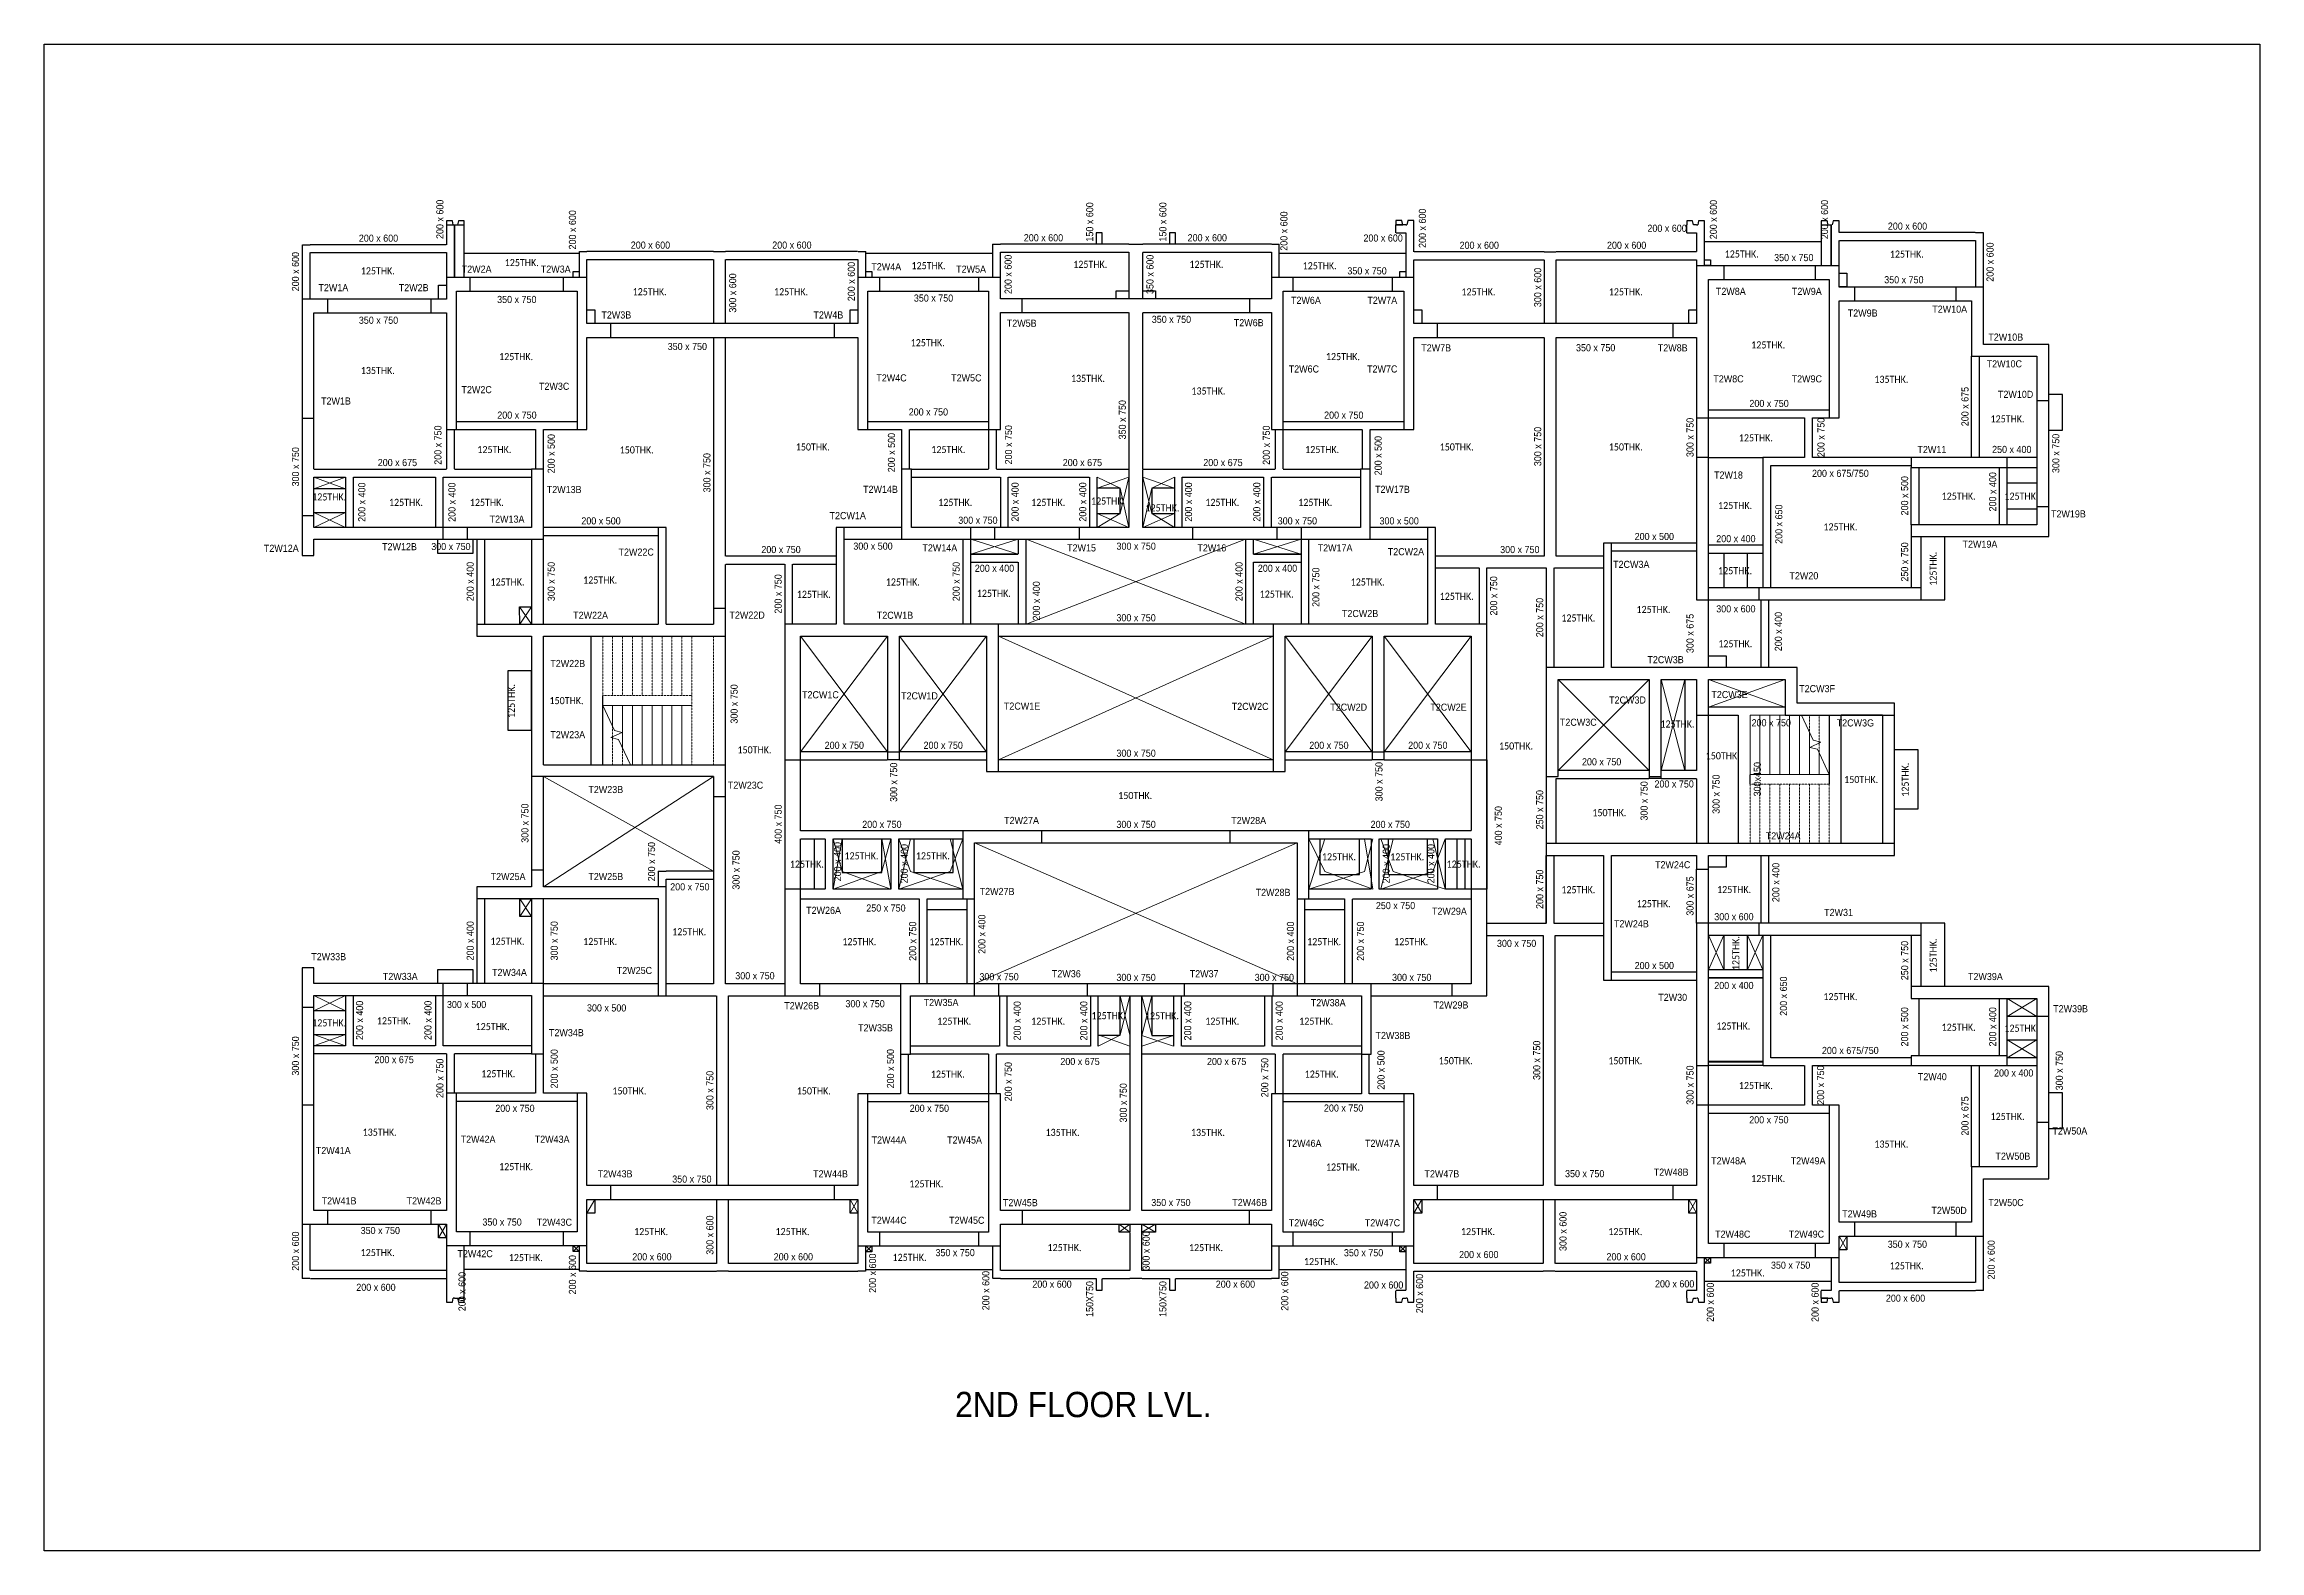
# Model space of a CAD drawing. Header units: millimetres. Extents: x -216021 to 149148, y -29455 to 8641.
# Drawn here: x -59125 to -3126, y -29455 to 8641 of the extents above; entities that cross this region are included whole.
import ezdxf

# ---------------------------------------------------------------- set-up
doc = ezdxf.new("R2010")
doc.units = ezdxf.units.MM
doc.header["$PDMODE"] = 35
doc.linetypes.add('DASHED2', pattern=[0.375, 0.25, -0.125])
doc.linetypes.add('GPL_Overhead', pattern=[4, 2.5, -1.5])
for name, color, linetype, lineweight in [('A-DETL-WIDE', 214, 'Continuous', 50), ('BEAM SIZES', 3, 'Continuous', 0), ('Boundary', 40, 'Continuous', 30), ('G-ANNO-TEXT', 231, 'Continuous', 5), ('Origin', 40, 'Continuous', 30), ('S-COL-IDEN', 211, 'Continuous', 15), ('S-STRS', 31, 'Continuous', 15), ('S-STRS-MBND', 31, 'GPL_Overhead', 15)]:
    doc.layers.add(name, color=color, linetype=linetype, lineweight=lineweight)
for name, color, linetype in [('BEAM', 3, 'DASHED2'), ('COL', 6, 'Continuous'), ('COVER', 2, 'Continuous'), ('CUTOUT', 9, 'Continuous'), ('SLAB NO', 3, 'Continuous')]:
    doc.layers.add(name, color=color, linetype=linetype)
doc.styles.add('Arial', font='arial.ttf', dxfattribs={"width": 0.9, "height": 180})
doc.styles.add('Calibri', font='calibri.ttf', dxfattribs={"width": 0.9, "height": 180})

msp = doc.modelspace()

# ---------------------------------------------------------------- texts
at = {"layer": 'BEAM SIZES', "lineweight": 5, "char_height": 180, "attachment_point": 1, "rotation": 90, "style": 'Arial'}
for s, insert, width in [('200 x 600', (-49216, 3717), 1176.08), ('150 x 600', (-32791, 3651), 1176.08), ('150 x 600', (-30941, 3651), 1176.08), ('200 x 600', (-17025, 3711), 1176.08), ('200 x 600', (-14216, 3711), 1176.08), ('200 x 600', (-45866, 3451), 1176.08), ('200 x 600', (-27881, 3420), 1176.08), ('200 x 600', (-24381, 3491), 1176.08), ('200 x 600', (-52866, 2394), 1176.08), ('200 x 600', (-10032, 2636), 1176.08), ('300 x 600', (-41816, 1854), 1176.08), ('200 x 600', (-38816, 2144), 1176.08), ('200 x 600', (-34853, 2325), 1176.08), ('350 x 600', (-31267, 2325), 1176.08), ('300 x 600', (-21466, 1994), 1176.08), ('350 x 750', (-31966, -1351), 1176.08), ('200 x 675', (-10666, -1018), 1176.08), ('200 x 750', (-49265, -1993), 1176.08), ('200 x 750', (-34843, -1984), 1176.08), ('200 x 750', (-28326, -1994), 1176.08), ('300 x 750', (-21466, -2028), 1176.08), ('300 x 750', (-17616, -1798), 1176.08), ('200 x 750', (-14306, -1798), 1176.08), ('300 x 750', (-52866, -2541), 1176.08), ('200 x 500', (-46402, -2210), 1176.08), ('200 x 500', (-37802, -2182), 1176.08), ('200 x 500', (-25500, -2259), 1176.08), ('300 x 750', (-8369, -2203), 1176.08), ('300 x 750', (-42466, -2691), 1176.08), ('200 x 400', (-9966, -3173), 1176.08), ('200 x 400', (-51191, -3436), 1176.08), ('200 x 400', (-48911, -3436), 1176.08), ('200 x 400', (-34678, -3431), 1176.08), ('200 x 400', (-32966, -3431), 1176.08), ('200 x 400', (-30293, -3431), 1176.08), ('200 x 400', (-28566, -3431), 1176.08), ('200 x 500', (-12191, -3273), 1176.08), ('200 x 650', (-15371, -3993), 1176.08), ('200 x 400', (-48451, -5443), 1176.08), ('300 x 750', (-46402, -5443), 1176.08), ('200 x 750', (-36166, -5443), 1176.08), ('200 x 400', (-29016, -5443), 1176.08), ('250 x 750', (-12191, -4948), 1176.08), ('200 x 750', (-40666, -5756), 1176.08), ('200 x 400', (-34138, -5933), 1176.08), ('200 x 750', (-27074, -5587), 1176.08), ('200 x 750', (-22580, -5806), 1176.08), ('200 x 750', (-21416, -6353), 1176.08), ('300 x 675', (-17616, -6756), 1176.08), ('200 x 400', (-15383, -6708), 1176.08), ('300 x 750', (-41779, -8539), 1176.08), ('300 x 750', (-25479, -10504), 1176.08), ('300x450', (-15914, -10379), 1031.77), ('300 x 750', (-37747, -10520), 1176.08), ('300 x 750', (-18777, -10991), 1176.08), ('300 x 750', (-16958, -10820), 1176.08), ('300 x 750', (-47066, -11553), 1176.08), ('400 x 750', (-40666, -11578), 1176.08), ('400 x 750', (-22461, -11618), 1176.08), ('250 x 750', (-21416, -11213), 1176.08), ('200 x 750', (-43866, -12527), 1176.08), ('300 x 750', (-41731, -12738), 1176.08), ('200 x 400', (-39164, -12527), 1176.08), ('200 x 400', (-37479, -12578), 1176.08), ('200 x 400', (-25296, -12578), 1176.08), ('200 x 400', (-24166, -12578), 1176.08), ('200 x 750', (-21416, -13226), 1176.08), ('200 x 400', (-15448, -13053), 1176.08), ('300 x 675', (-17616, -13396), 1176.08), ('200 x 400', (-35516, -14362), 1176.08), ('200 x 400', (-48451, -14528), 1176.08), ('300 x 750', (-46326, -14528), 1176.08), ('200 x 750', (-37266, -14538), 1176.08), ('200 x 400', (-27716, -14538), 1176.08), ('200 x 750', (-25947, -14538), 1176.08), ('250 x 750', (-12191, -15028), 1176.08), ('200 x 650', (-15254, -15928), 1176.08), ('200 x 400', (-51246, -16541), 1176.08), ('200 x 400', (-49518, -16541), 1176.08), ('200 x 400', (-34624, -16551), 1176.08), ('200 x 400', (-32941, -16551), 1176.08), ('200 x 400', (-30313, -16551), 1176.08), ('200 x 400', (-28002, -16551), 1176.08), ('200 x 500', (-12191, -16703), 1176.08), ('200 x 400', (-9966, -16703), 1176.08), ('300 x 750', (-52866, -17441), 1176.08), ('200 x 500', (-46326, -17765), 1176.08), ('200 x 500', (-37826, -17763), 1176.08), ('300 x 750', (-21491, -17551), 1176.08), ('200 x 750', (-49216, -18006), 1176.08), ('300 x 750', (-42391, -18313), 1176.08), ('200 x 750', (-34849, -18091), 1176.08), ('200 x 750', (-28366, -17988), 1176.08), ('200 x 500', (-25427, -17796), 1176.08), ('300 x 750', (-17616, -18178), 1176.08), ('200 x 750', (-14316, -18178), 1176.08), ('300 x 750', (-8281, -17812), 1176.08), ('300 x 750', (-31941, -18626), 1176.08), ('200 x 675', (-10666, -18958), 1176.08), ('300 x 600', (-42391, -21971), 1176.08), ('300 x 600', (-20827, -21877), 1176.08), ('200 x 600', (-52866, -22376), 1176.08), ('300 x 600', (-31364, -22372), 1176.08), ('200 x 600', (-10003, -22596), 1176.08), ('200 x 600', (-45866, -22973), 1176.08), ('200 x 600', (-38280, -22934), 1176.08), ('200 x 600', (-35416, -23375), 1176.08), ('200 x 600', (-48656, -23399), 1176.08), ('150X750', (-32791, -23543), 1089.49), ('150X750', (-30941, -23543), 1089.49), ('200 x 600', (-27861, -23386), 1176.08), ('200 x 600', (-24453, -23449), 1176.08), ('200 x 600', (-17102, -23670), 1176.08), ('200 x 600', (-14455, -23670), 1176.08)]:
    msp.add_mtext(s, dxfattribs=dict(at, insert=insert, width=width))
at = {"layer": 'BEAM SIZES', "lineweight": 5, "char_height": 180, "width": 1176.08, "attachment_point": 1, "style": 'Arial'}
for s, insert in [('200 x 600', (-18603, 4078)), ('200 x 600', (-12525, 4133)), ('200 x 600', (-51175, 3828)), ('200 x 600', (-44300, 3653)), ('200 x 600', (-40725, 3653)), ('200 x 600', (-34366, 3838)), ('200 x 600', (-30225, 3838)), ('200 x 600', (-25780, 3831)), ('200 x 600', (-23350, 3648)), ('200 x 600', (-19625, 3648)), ('350 x 750', (-26187, 3001)), ('350 x 750', (-15400, 3336)), ('350 x 750', (-47679, 2278)), ('350 x 750', (-37145, 2313)), ('350 x 750', (-12617, 2776)), ('350 x 750', (-51175, 1752)), ('350 x 750', (-31131, 1774)), ('350 x 750', (-43368, 1088)), ('350 x 750', (-20408, 1057)), ('200 x 750', (-16025, -352)), ('200 x 750', (-47675, -647)), ('200 x 750', (-37275, -567)), ('200 x 750', (-26775, -647)), ('250 x 400', (-9890, -1515)), ('200 x 675', (-50697, -1847)), ('200 x 675', (-33382, -1847)), ('200 x 675', (-29829, -1847)), ('200 x 500', (-45550, -3322)), ('300 x 750', (-36023, -3306)), ('300 x 750', (-27948, -3322)), ('300 x 500', (-25375, -3322)), ('200 x 500', (-18925, -3717)), ('200 x 400', (-16863, -3772)), ('300 x 750', (-49344, -3970)), ('200 x 750', (-41000, -4047)), ('300 x 500', (-38675, -3961)), ('300 x 750', (-32023, -3961)), ('300 x 750', (-22325, -4047)), ('200 x 400', (-35604, -4521)), ('200 x 400', (-28450, -4521)), ('300 x 600', (-16863, -5546)), ('300 x 750', (-32025, -5772)), ('200 x 750', (-15969, -8427)), ('200 x 750', (-39400, -8997)), ('200 x 750', (-36900, -8997)), ('300 x 750', (-32025, -9197)), ('200 x 750', (-27150, -8997)), ('200 x 750', (-24650, -8997)), ('200 x 750', (-20257, -9415)), ('200 x 750', (-18424, -9975)), ('200 x 750', (-38450, -10997)), ('300 x 750', (-32025, -10997)), ('200 x 750', (-25600, -10997)), ('200 x 750', (-43304, -12576)), ('250 x 750', (-38348, -13112)), ('250 x 750', (-25467, -13051)), ('300 x 600', (-16913, -13332)), ('300 x 750', (-22406, -14007)), ('300 x 750', (-41659, -14825)), ('300 x 750', (-35489, -14850)), ('300 x 750', (-32025, -14867)), ('300 x 750', (-28530, -14867)), ('300 x 750', (-25058, -14867)), ('200 x 500', (-18925, -14567)), ('200 x 400', (-16913, -15071)), ('300 x 500', (-48948, -15553)), ('300 x 500', (-45408, -15639)), ('300 x 750', (-38875, -15532)), ('200 x 675', (-50780, -16946)), ('200 x 675', (-33442, -16994)), ('200 x 675', (-29736, -16994)), ('200 x 400', (-9841, -17284)), ('200 x 750', (-47726, -18177)), ('200 x 750', (-37250, -18177)), ('200 x 750', (-26779, -18171)), ('200 x 750', (-16029, -18468)), ('350 x 750', (-43253, -19967)), ('350 x 750', (-20685, -19830)), ('350 x 750', (-31144, -20560)), ('350 x 750', (-51129, -21268)), ('350 x 750', (-48051, -21054)), ('350 x 750', (-36599, -21827)), ('350 x 750', (-26274, -21830)), ('350 x 750', (-12529, -21615)), ('200 x 600', (-44263, -21932)), ('200 x 600', (-40688, -21932)), ('200 x 600', (-23363, -21876)), ('200 x 600', (-19638, -21932)), ('350 x 750', (-15480, -22145)), ('200 x 600', (-51239, -22705)), ('200 x 600', (-34150, -22625)), ('200 x 600', (-29514, -22625)), ('200 x 600', (-25767, -22646)), ('200 x 600', (-18411, -22617)), ('200 x 600', (-12575, -22979))]:
    msp.add_mtext(s, dxfattribs=dict(at, insert=insert))
at = {"layer": 'G-ANNO-TEXT', "color": 7, "lineweight": 13, "char_height": 180, "width": 1702.78, "attachment_point": 1, "style": 'Arial'}
for insert in [(-14442, -2120), (-14192, -16714)]:
    msp.add_mtext('200 x 675/750', dxfattribs=dict(at, insert=insert))
at = {"layer": 'G-ANNO-TEXT', "lineweight": 5, "insert": (-36103, -25438), "char_height": 640, "width": 14123.93, "attachment_point": 1, "style": 'Arial'}
msp.add_mtext('2ND FLOOR LVL.', dxfattribs=at)
at = {"layer": 'S-COL-IDEN', "lineweight": 5, "char_height": 180, "attachment_point": 1, "style": 'Arial'}
for s, insert, width in [('T2W2A', (-48574, 3044), 923.54), ('T2W3A', (-46575, 3044), 923.54), ('T2W4A', (-38220, 3105), 923.54), ('T2W5A', (-36076, 3043), 923.54), ('T2W1A', (-52196, 2576), 923.54), ('T2W2B', (-50166, 2576), 923.54), ('T2W6A', (-27612, 2256), 923.54), ('T2W7A', (-25682, 2256), 923.54), ('T2W8A', (-16872, 2482), 923.54), ('T2W9A', (-14951, 2482), 923.54), ('T2W3B', (-45043, 1886), 923.54), ('T2W4B', (-39684, 1886), 923.54), ('T2W6B', (-29058, 1690), 923.54), ('T2W9B', (-13539, 1934), 923.54), ('T2W10A', (-11402, 2033), 1075.06), ('T2W5B', (-34796, 1676), 923.54), ('T2W10B', (-9985, 1326), 1075.06), ('T2W7B', (-24320, 1053), 923.54), ('T2W8B', (-18340, 1053), 923.54), ('T2W10C', (-10027, 649), 1089.49), ('T2W3C', (-46621, 82), 937.97), ('T2W4C', (-38094, 294), 937.97), ('T2W5C', (-36202, 294), 937.97), ('T2W6C', (-27670, 520), 937.97), ('T2W7C', (-25689, 520), 937.97), ('T2W8C', (-16937, 270), 937.97), ('T2W9C', (-14957, 270), 937.97), ('T2W1B', (-52130, -291), 923.54), ('T2W2C', (-48580, -3), 937.97), ('T2W10D', (-9742, -122), 1089.49), ('T2W11', (-11777, -1519), 894.68), ('T2W18', (-16919, -2163), 894.68), ('T2W13B', (-46425, -2529), 1075.06), ('T2W14B', (-38429, -2524), 1075.06), ('T2W17B', (-25488, -2524), 1075.06), ('T2W13A', (-47869, -3277), 1075.06), ('T2CW1A', (-39276, -3189), 1118.35), ('T2W19B', (-8401, -3146), 1075.06), ('T2W19A', (-10637, -3912), 1075.06), ('T2W12A', (-53575, -4015), 1075.06), ('T2W12B', (-50587, -3974), 1075.06), ('T2W22C', (-44610, -4111), 1089.49), ('T2W14A', (-36929, -4005), 1075.06), ('T2W15', (-33272, -4005), 894.68), ('T2W16', (-29978, -4005), 894.68), ('T2W17A', (-26938, -4005), 1075.06), ('T2CW2A', (-25166, -4101), 1118.35), ('T2CW3A', (-19470, -4422), 1118.35), ('T2W20', (-15012, -4709), 894.68), ('T2W22A', (-45757, -5709), 1075.06), ('T2W22D', (-41806, -5704), 1089.49), ('T2CW1B', (-38081, -5709), 1118.35), ('T2CW2B', (-26324, -5665), 1118.35), ('T2W22B', (-46335, -6928), 1075.06), ('T2CW3B', (-18603, -6832), 1118.35), ('T2CW1C', (-39972, -7719), 1132.78), ('T2CW1D', (-37468, -7746), 1132.78), ('T2CW3E', (-16986, -7714), 1118.35), ('T2CW3F', (-14766, -7564), 1103.92), ('T2CW1E', (-34869, -8006), 1118.35), ('T2CW2C', (-29110, -8013), 1132.78), ('T2CW2D', (-26619, -8033), 1132.78), ('T2CW2E', (-24090, -8033), 1118.35), ('T2CW3D', (-19571, -7852), 1132.78), ('T2W23A', (-46335, -8729), 1075.06), ('T2CW3C', (-20815, -8414), 1132.78), ('T2CW3G', (-13818, -8431), 1147.21), ('T2W23C', (-41846, -10006), 1089.49), ('T2W23B', (-45373, -10116), 1075.06), ('T2W27A', (-34863, -10897), 1075.06), ('T2W28A', (-29122, -10899), 1075.06), ('T2W24A', (-15611, -11288), 1075.06), ('T2W25A', (-47842, -12316), 1075.06), ('T2W25B', (-45373, -12316), 1075.06), ('T2W24C', (-18410, -12018), 1089.49), ('T2W27B', (-35482, -12693), 1075.06), ('T2W28B', (-28506, -12717), 1075.06), ('T2W26A', (-39868, -13172), 1075.06), ('T2W29A', (-24048, -13192), 1075.06), ('T2W31', (-14136, -13224), 894.68), ('T2W24B', (-19448, -13511), 1075.06), ('T2W33B', (-52377, -14343), 1075.06), ('T2W33A', (-50568, -14843), 1075.06), ('T2W34A', (-47807, -14741), 1075.06), ('T2W25C', (-44655, -14692), 1089.49), ('T2W36', (-33656, -14774), 894.68), ('T2W37', (-30172, -14774), 894.68), ('T2W39A', (-10500, -14845), 1075.06), ('T2W26B', (-40421, -15583), 1075.06), ('T2W35A', (-36898, -15501), 1075.06), ('T2W38A', (-27112, -15507), 1075.06), ('T2W29B', (-24008, -15564), 1075.06), ('T2W30', (-18329, -15372), 894.68), ('T2W39B', (-8346, -15659), 1075.06), ('T2W35B', (-38555, -16142), 1075.06), ('T2W34B', (-46369, -16265), 1075.06), ('T2W38B', (-25475, -16336), 1075.06), ('T2W40', (-11766, -17377), 894.68), ('T2W42A', (-48601, -18960), 1075.06), ('T2W43A', (-46729, -18960), 1075.06), ('T2W44A', (-38214, -18979), 1075.06), ('T2W45A', (-36304, -18979), 1075.06), ('T2W50A', (-8365, -18751), 1075.06), ('T2W41A', (-52262, -19247), 1075.06), ('T2W46A', (-27721, -19064), 1075.06), ('T2W47A', (-25742, -19064), 1075.06), ('T2W48A', (-16991, -19504), 1075.06), ('T2W49A', (-14981, -19504), 1075.06), ('T2W50B', (-9805, -19389), 1075.06), ('T2W43B', (-45138, -19834), 1075.06), ('T2W44B', (-39692, -19834), 1075.06), ('T2W47B', (-24238, -19834), 1075.06), ('T2W48B', (-18443, -19791), 1075.06), ('T2W41B', (-52114, -20518), 1075.06), ('T2W42B', (-49967, -20518), 1075.06), ('T2W45B', (-34894, -20564), 1075.06), ('T2W46B', (-29097, -20558), 1075.06), ('T2W50C', (-9985, -20561), 1089.49), ('T2W43C', (-46679, -21058), 1089.49), ('T2W44C', (-38220, -21009), 1089.49), ('T2W45C', (-36254, -21009), 1089.49), ('T2W46C', (-27667, -21072), 1089.49), ('T2W47C', (-25746, -21072), 1089.49), ('T2W49B', (-13679, -20848), 1075.06), ('T2W50D', (-11423, -20759), 1089.49), ('T2W48C', (-16892, -21360), 1089.49), ('T2W49C', (-15029, -21360), 1089.49), ('T2W42C', (-48682, -21854), 1089.49)]:
    msp.add_mtext(s, dxfattribs=dict(at, insert=insert, width=width))
at = {"layer": 'SLAB NO', "lineweight": 5, "char_height": 180, "width": 1060.63, "attachment_point": 1, "style": 'Calibri'}
for s, insert in [('125THK.', (-16649, 3428)), ('125THK.', (-12475, 3425)), ('125THK.', (-51125, 3001)), ('125THK.', (-47487, 3210)), ('125THK.', (-37204, 3133)), ('125THK.', (-33117, 3166)), ('125THK.', (-30179, 3166)), ('125THK.', (-27318, 3130)), ('125THK.', (-44254, 2473)), ('125THK.', (-40679, 2473)), ('125THK.', (-23304, 2471)), ('125THK.', (-19579, 2471)), ('125THK.', (-37225, 1184)), ('125THK.', (-15979, 1128)), ('125THK.', (-47629, 833)), ('125THK.', (-26729, 833)), ('135THK.', (-51125, 482)), ('135THK.', (-33174, 282)), ('135THK.', (-12866, 258)), ('135THK.', (-30129, -37)), ('125THK.', (-9929, -742)), ('125THK.', (-48179, -1517)), ('150THK.', (-44581, -1527)), ('150THK.', (-40129, -1452)), ('125THK.', (-36704, -1517)), ('125THK.', (-27254, -1517)), ('150THK.', (-23854, -1452)), ('150THK.', (-19579, -1452)), ('125THK.', (-16291, -1222)), ('125THK.', (-52354, -2716)), ('125THK.', (-11166, -2697)), ('125THK.', (-9579, -2697)), ('125THK.', (-50413, -2854)), ('125THK.', (-48369, -2854)), ('125THK.', (-36529, -2854)), ('125THK.', (-34179, -2854)), ('125THK.', (-32666, -2820)), ('125THK.', (-31291, -2993)), ('125THK.', (-29779, -2854)), ('125THK.', (-27429, -2854)), ('125THK.', (-16816, -2932)), ('125THK.', (-14154, -3472)), ('125THK.', (-47846, -4867)), ('125THK.', (-45504, -4817)), ('125THK.', (-37854, -4867)), ('125THK.', (-26104, -4867)), ('125THK.', (-16816, -4582)), ('125THK.', (-40104, -5179)), ('125THK.', (-35554, -5154)), ('125THK.', (-28404, -5174)), ('125THK.', (-23854, -5229)), ('125THK.', (-18879, -5562)), ('125THK.', (-20779, -5777)), ('125THK.', (-16812, -6429)), ('150THK.', (-46354, -7867)), ('125THK.', (-18273, -8458)), ('150THK.', (-41604, -9112)), ('150THK.', (-22354, -9014)), ('150THK.', (-17129, -9262)), ('150THK.', (-13629, -9862)), ('150THK.', (-31979, -10267)), ('150THK.', (-19995, -10701)), ('125THK.', (-40279, -12002)), ('125THK.', (-38899, -11792)), ('125THK.', (-37094, -11792)), ('125THK.', (-26829, -11817)), ('125THK.', (-25104, -11817)), ('125THK.', (-23679, -12002)), ('125THK.', (-20779, -12649)), ('125THK.', (-16841, -12644)), ('125THK.', (-18875, -13001)), ('125THK.', (-47846, -13952)), ('125THK.', (-45504, -13957)), ('125THK.', (-43254, -13712)), ('125THK.', (-38954, -13962)), ('125THK.', (-36754, -13962)), ('125THK.', (-27204, -13962)), ('125THK.', (-25004, -13962)), ('125THK.', (-14154, -15352)), ('125THK.', (-52354, -16017)), ('125THK.', (-50719, -15964)), ('125THK.', (-48223, -16110)), ('125THK.', (-36554, -15974)), ('125THK.', (-34179, -15974)), ('125THK.', (-32654, -15834)), ('125THK.', (-31304, -15837)), ('125THK.', (-29779, -15974)), ('125THK.', (-27404, -15974)), ('125THK.', (-16862, -16095)), ('125THK.', (-11166, -16127)), ('125THK.', (-9579, -16152)), ('125THK.', (-48081, -17302)), ('125THK.', (-36716, -17312)), ('125THK.', (-27266, -17312)), ('150THK.', (-23879, -16974)), ('150THK.', (-19591, -16974)), ('150THK.', (-44766, -17737)), ('150THK.', (-40104, -17737)), ('125THK.', (-16291, -17602)), ('125THK.', (-9929, -18382)), ('135THK.', (-51079, -18782)), ('135THK.', (-33816, -18787)), ('135THK.', (-30141, -18787)), ('135THK.', (-12866, -19082)), ('125THK.', (-47629, -19652)), ('125THK.', (-37260, -20087)), ('125THK.', (-26729, -19662)), ('125THK.', (-15979, -19952)), ('125THK.', (-51129, -21825)), ('125THK.', (-44216, -21294)), ('125THK.', (-40641, -21294)), ('125THK.', (-33766, -21699)), ('125THK.', (-30191, -21699)), ('125THK.', (-23316, -21294)), ('125THK.', (-19591, -21294)), ('125THK.', (-47384, -21952)), ('125THK.', (-37684, -21947)), ('125THK.', (-27284, -22052)), ('125THK.', (-16497, -22340)), ('125THK.', (-12479, -22160))]:
    msp.add_mtext(s, dxfattribs=dict(at, insert=insert))
at = {"layer": 'SLAB NO', "lineweight": 5, "char_height": 180, "width": 1060.63, "attachment_point": 1, "rotation": 90, "style": 'Calibri'}
for insert in [(-11470, -5052), (-47409, -8397), (-12175, -10388), (-16458, -14772), (-11470, -14832)]:
    msp.add_mtext('125THK.', dxfattribs=dict(at, insert=insert))

# ---------------------------------------------------------------- linework, layer by layer
at = {"layer": 'A-DETL-WIDE'}
msp.add_line((-15684, -17088), (-17059, -17088), dxfattribs=at)
at = {"layer": 'BEAM'}
for p, q in [((-48959, 4072), (-48759, 4072)), ((-48959, 4072), (-48959, 3572)), ((-48759, 2747), (-48759, 4072)), ((-24959, 3872), (-24959, 4072)), ((-24709, 4072), (-24959, 4072)), ((-24709, 4072), (-24681, 4072)), ((-24509, 3392), (-24509, 4072)), ((-17609, 3872), (-17609, 4072)), ((-17359, 4072), (-17438, 4072)), ((-17359, 4072), (-17330, 4072)), ((-17159, 3042), (-17159, 4072)), ((-13959, 4072), (-13930, 4072)), ((-13959, 4072), (-13959, 3042)), ((-13759, 3877), (-13759, 4072)), ((-52609, 3572), (-52409, 3572)), ((-52609, 3572), (-52609, 2197)), ((-48959, 3572), (-52409, 3572)), ((-52409, 2197), (-52409, 3372)), ((-52409, 3372), (-48959, 3372)), ((-48959, 3372), (-48959, 2747)), ((-45609, 3397), (-45409, 3397)), ((-45609, 3397), (-45609, 2747)), ((-42209, 3397), (-45409, 3397)), ((-42209, 3397), (-41909, 3397)), ((-38559, 3397), (-41909, 3397)), ((-38559, 3397), (-38359, 3397)), ((-38359, 2747), (-38359, 3397)), ((-35159, 3582), (-34959, 3582)), ((-35159, 3582), (-35159, 2747)), ((-31709, 3582), (-34959, 3582)), ((-34959, 2747), (-34959, 3382)), ((-34959, 3382), (-31709, 3382)), ((-32534, 3877), (-32384, 3877)), ((-32534, 3877), (-32534, 3582)), ((-32384, 3582), (-32534, 3582)), ((-32384, 3582), (-32384, 3877)), ((-31709, 3582), (-31359, 3582)), ((-31709, 3382), (-31709, 2407)), ((-28109, 3582), (-31359, 3582)), ((-31359, 2407), (-31359, 3382)), ((-31359, 3382), (-28109, 3382)), ((-30684, 3877), (-30534, 3877)), ((-30684, 3877), (-30684, 3582)), ((-30534, 3582), (-30684, 3582)), ((-30534, 3582), (-30534, 3877)), ((-28109, 3582), (-27909, 3582)), ((-28109, 3382), (-28109, 2747)), ((-27909, 2747), (-27909, 3582)), ((-24959, 3872), (-24709, 3872)), ((-24709, 3872), (-24709, 2747)), ((-21209, 3392), (-24509, 3392)), ((-21209, 3392), (-20909, 3392)), ((-17359, 3392), (-20909, 3392)), ((-17609, 3872), (-17359, 3872)), ((-17359, 3872), (-17359, 3392)), ((-10309, 3877), (-13759, 3877)), ((-13759, 3042), (-13759, 3677)), ((-13759, 3677), (-10309, 3677)), ((-10309, 3877), (-10109, 3877)), ((-10309, 3677), (-10309, 2502)), ((-10109, 2502), (-10109, 3877)), ((-45409, 2747), (-45409, 3197)), ((-45409, 3197), (-42209, 3197)), ((-42209, 3197), (-42209, 1577)), ((-41909, 1577), (-41909, 3197)), ((-41909, 3197), (-38559, 3197)), ((-38559, 3197), (-38559, 2747)), ((-24509, 2747), (-24509, 3192)), ((-24509, 3192), (-21209, 3192)), ((-21209, 3192), (-21209, 1577)), ((-20909, 1577), (-20909, 3192)), ((-20909, 3192), (-17359, 3192)), ((-17359, 3192), (-17359, 3042)), ((-14359, 3042), (-16659, 3042)), ((-46009, 2747), (-48359, 2747)), ((-48359, 2397), (-46009, 2397)), ((-35509, 2747), (-38009, 2747)), ((-38009, 2397), (-35509, 2397)), ((-31709, 2407), (-31709, 2207)), ((-31359, 2207), (-31359, 2407)), ((-25059, 2747), (-27559, 2747)), ((-27559, 2397), (-25059, 2397)), ((-16659, 2692), (-14359, 2692)), ((-10809, 2502), (-13359, 2502)), ((-49359, 2197), (-51959, 2197)), ((-51959, 1847), (-49359, 1847)), ((-28659, 2207), (-34409, 2207)), ((-34409, 1857), (-31709, 1857)), ((-31709, 1857), (-31709, -2103)), ((-31359, 1857), (-28659, 1857)), ((-31359, -2103), (-31359, 1857)), ((-13359, 2152), (-10809, 2152)), ((-39159, 1577), (-44809, 1577)), ((-44809, 1227), (-42209, 1227)), ((-42209, 1227), (-41909, 1227)), ((-42209, 1227), (-41909, 1227)), ((-42209, 1227), (-42209, -5628)), ((-41909, 1227), (-39159, 1227)), ((-41909, -4303), (-41909, 1227)), ((-17959, 1577), (-23909, 1577)), ((-23909, 1227), (-21209, 1227)), ((-21209, 1227), (-21209, -4303)), ((-20909, 1227), (-17959, 1227)), ((-20909, -4303), (-20909, 1227)), ((-10409, -1808), (-10409, 752)), ((-10209, -1808), (-10209, 752)), ((-8759, -368), (-8759, -3058)), ((-8459, -3058), (-8459, -368)), ((-52609, -813), (-52609, -3288)), ((-52309, -2103), (-52309, -813)), ((-48959, -1103), (-48959, -2103)), ((-48759, -2103), (-48759, -1103)), ((-45659, -903), (-48709, -903)), ((-48709, -1103), (-46709, -1103)), ((-46709, -1103), (-46709, -2103)), ((-46509, -2103), (-46509, -1103)), ((-46509, -1103), (-45659, -1103)), ((-35259, -903), (-38309, -903)), ((-38309, -1103), (-37459, -1103)), ((-37459, -1103), (-37459, -2103)), ((-37259, -1103), (-35259, -1103)), ((-37259, -2103), (-37259, -1103)), ((-35259, -1103), (-35259, -2103)), ((-35059, -2103), (-35059, -1103)), ((-28009, -1103), (-28009, -2103)), ((-24759, -903), (-27809, -903)), ((-27809, -2103), (-27809, -1103)), ((-27809, -1103), (-25809, -1103)), ((-25809, -1103), (-25809, -2103)), ((-25609, -2103), (-25609, -1103)), ((-25609, -1103), (-24759, -1103)), ((-17359, -808), (-17359, -1808)), ((-14009, -608), (-17059, -608)), ((-17059, -1808), (-17059, -808)), ((-17059, -808), (-14634, -808)), ((-14634, -808), (-14634, -1808)), ((-14434, -1808), (-14434, -808)), ((-14434, -808), (-14009, -808)), ((-52309, -2103), (-48959, -2103)), ((-48759, -2103), (-46809, -2103)), ((-31709, -2103), (-31709, -2303)), ((-31359, -2303), (-31359, -2103)), ((-15684, -1808), (-15684, -1908)), ((-14634, -1808), (-15684, -1808)), ((-15684, -1908), (-15684, -2008)), ((-15684, -2008), (-15684, -5108)), ((-15484, -2008), (-11934, -2008)), ((-15484, -5108), (-15484, -2008)), ((-11934, -1808), (-14434, -1808)), ((-11734, -3508), (-11734, -2058)), ((-9709, -2058), (-9709, -3508)), ((-8759, -1808), (-9509, -1808)), ((-9509, -3508), (-9509, -2058)), ((-9509, -2058), (-8759, -2058)), ((-52309, -3288), (-52309, -2303)), ((-52309, -2303), (-51509, -2303)), ((-51509, -2303), (-51509, -3578)), ((-51309, -2303), (-49239, -2303)), ((-51309, -3578), (-51309, -2303)), ((-49239, -2303), (-49239, -3578)), ((-49039, -3578), (-49039, -2303)), ((-49039, -2303), (-46809, -2303)), ((-37209, -2303), (-34959, -2303)), ((-34959, -2303), (-34959, -3578)), ((-34759, -3578), (-34759, -2303)), ((-34759, -2303), (-32709, -2303)), ((-32709, -2303), (-32709, -3578)), ((-32509, -3578), (-32509, -2303)), ((-31709, -2303), (-31709, -3578)), ((-31359, -3578), (-31359, -2303)), ((-30559, -2303), (-30559, -3578)), ((-30359, -3578), (-30359, -2303)), ((-30359, -2303), (-28309, -2303)), ((-28309, -2303), (-28309, -3578)), ((-28109, -3578), (-28109, -2303)), ((-28109, -2303), (-25859, -2303)), ((-48439, -3578), (-49039, -3578)), ((-49039, -3878), (-48439, -3878)), ((-48194, -3878), (-48194, -6028)), ((-47994, -6028), (-47994, -3878)), ((-46809, -3878), (-46809, -6028)), ((-43609, -3578), (-46509, -3578)), ((-46509, -3778), (-43609, -3778)), ((-46509, -6028), (-46509, -3878)), ((-37459, -3578), (-38909, -3578)), ((-38909, -3878), (-37459, -3878)), ((-35909, -3878), (-35909, -6028)), ((-35109, -3578), (-35709, -3578)), ((-35709, -3878), (-35109, -3878)), ((-35709, -6028), (-35709, -3878)), ((-34509, -3878), (-34509, -4253)), ((-34309, -6028), (-34309, -3878)), ((-31709, -3578), (-32959, -3578)), ((-32959, -3878), (-30104, -3878)), ((-30104, -3578), (-31359, -3578)), ((-28759, -3878), (-28759, -6028)), ((-28559, -4253), (-28559, -3878)), ((-27359, -3578), (-27959, -3578)), ((-27959, -3878), (-27359, -3878)), ((-27359, -3878), (-27359, -6028)), ((-27159, -6028), (-27159, -3878)), ((-24159, -3578), (-25609, -3578)), ((-25609, -3878), (-24159, -3878)), ((-11934, -3808), (-11934, -5108)), ((-11684, -5108), (-11684, -3808)), ((-39109, -4303), (-41909, -4303)), ((-35709, -4253), (-34510, -4253)), ((-34510, -4254), (-35709, -4254)), ((-35709, -4453), (-34509, -4453)), ((-34509, -4253), (-34510, -4253)), ((-34510, -4253), (-34510, -4254)), ((-34509, -4453), (-34509, -6028)), ((-27360, -4253), (-28559, -4253)), ((-28559, -4253), (-27360, -4253)), ((-28559, -6028), (-28559, -4453)), ((-28559, -4453), (-27359, -4453)), ((-27359, -4253), (-27360, -4253)), ((-27360, -4253), (-27360, -4253)), ((-21209, -4303), (-23959, -4303)), ((-19709, -4303), (-20909, -4303)), ((-17359, -3973), (-19509, -3973)), ((-19509, -4173), (-17359, -4173)), ((-15684, -4028), (-17059, -4028)), ((-17059, -4228), (-15684, -4228)), ((-41909, -4503), (-40409, -4503)), ((-41909, -5628), (-41909, -4503)), ((-40409, -4503), (-40409, -6028)), ((-40209, -6028), (-40209, -4503)), ((-40209, -4503), (-39109, -4503)), ((-23959, -4603), (-22859, -4603)), ((-22859, -4603), (-22859, -6028)), ((-22659, -4603), (-21159, -4603)), ((-22659, -6028), (-22659, -4603)), ((-21159, -4603), (-21159, -7123)), ((-20959, -7123), (-20959, -4603)), ((-20959, -4603), (-19709, -4603)), ((-15784, -5108), (-17059, -5108)), ((-17059, -7123), (-17059, -5408)), ((-17059, -5408), (-15784, -5408)), ((-15734, -5408), (-15734, -7123)), ((-15534, -7123), (-15534, -5408)), ((-28059, -6028), (-35009, -6028)), ((-45309, -6328), (-45309, -9578)), ((-41909, -9578), (-41909, -6328)), ((-35009, -6328), (-28059, -6328)), ((-46809, -7349), (-46809, -8553)), ((-46509, -8553), (-46509, -7349)), ((-45009, -9578), (-45009, -7828)), ((-17359, -8323), (-17359, -9723)), ((-15119, -8123), (-17059, -8123)), ((-17059, -11573), (-17059, -8323)), ((-17059, -8323), (-16309, -8323)), ((-16309, -8323), (-16309, -11573)), ((-14009, -8323), (-14009, -10073)), ((-13709, -11573), (-13709, -8323)), ((-12659, -8323), (-12659, -11573)), ((-12359, -11573), (-12359, -8323)), ((-40409, -9453), (-40409, -12723)), ((-37809, -9253), (-40009, -9253)), ((-40009, -9453), (-37809, -9453)), ((-40009, -11253), (-40009, -9453)), ((-37809, -9253), (-37809, -9453)), ((-37809, -9253), (-37809, -9453)), ((-37509, -9453), (-37809, -9453)), ((-37509, -9453), (-37509, -9253)), ((-35309, -9253), (-37509, -9253)), ((-37509, -9453), (-37509, -9253)), ((-37509, -9453), (-35309, -9453)), ((-28059, -9453), (-35009, -9453)), ((-25559, -9253), (-27759, -9253)), ((-27759, -9453), (-25559, -9453)), ((-25559, -9253), (-25559, -9453)), ((-25559, -9253), (-25559, -9453)), ((-25259, -9453), (-25559, -9453)), ((-25259, -9453), (-25259, -9253)), ((-23059, -9253), (-25259, -9253)), ((-25259, -9453), (-25259, -9253)), ((-25259, -9453), (-23059, -9453)), ((-23059, -9453), (-23059, -11253)), ((-22659, -12723), (-22659, -9453)), ((-46809, -9878), (-46809, -12248)), ((-46509, -12248), (-46509, -9878)), ((-35009, -9753), (-28059, -9753)), ((-21159, -9873), (-21159, -11573)), ((-20909, -11573), (-20909, -9923)), ((-20909, -9923), (-18559, -9923)), ((-18559, -9723), (-20859, -9723)), ((-18559, -9873), (-18559, -9923)), ((-18559, -9873), (-18559, -9923)), ((-18259, -9923), (-18559, -9923)), ((-17659, -9723), (-18259, -9723)), ((-18259, -9923), (-18259, -9873)), ((-18259, -9923), (-18259, -9873)), ((-18259, -9923), (-17359, -9923)), ((-17359, -9723), (-17659, -9723)), ((-17359, -9923), (-17359, -11573)), ((-16009, -10073), (-16009, -9823)), ((-42209, -10378), (-42209, -12473)), ((-41909, -15123), (-41909, -10378)), ((-35909, -11253), (-40009, -11253)), ((-40009, -12723), (-40009, -11453)), ((-40009, -11453), (-39384, -11453)), ((-39384, -11453), (-39384, -12723)), ((-39184, -11453), (-37724, -11453)), ((-39184, -12723), (-39184, -11453)), ((-37724, -11453), (-37724, -12723)), ((-37524, -11453), (-35909, -11453)), ((-37524, -12723), (-37524, -11453)), ((-29159, -11253), (-33909, -11253)), ((-33909, -11553), (-29159, -11553)), ((-23059, -11253), (-27159, -11253)), ((-27159, -11453), (-25584, -11453)), ((-25584, -11453), (-25584, -12723)), ((-25384, -11453), (-23909, -11453)), ((-25384, -12723), (-25384, -11453)), ((-23909, -11453), (-23909, -12723)), ((-23709, -11453), (-23059, -11453)), ((-23709, -12723), (-23709, -11453)), ((-23059, -11453), (-23059, -12723)), ((-43609, -12273), (-43409, -12273)), ((-43609, -12273), (-43609, -12663)), ((-42209, -12273), (-43409, -12273)), ((-42209, -12273), (-42209, -12473)), ((-21159, -11873), (-21159, -13598)), ((-20959, -13598), (-20959, -11873)), ((-17059, -13588), (-17059, -12223)), ((-15734, -11873), (-15734, -13588)), ((-15534, -13588), (-15534, -11873)), ((-43409, -12663), (-43409, -12473)), ((-43409, -12473), (-42209, -12473)), ((-42209, -12473), (-42209, -15123)), ((-39384, -12723), (-40009, -12723)), ((-37724, -12723), (-39184, -12723)), ((-35909, -12723), (-37524, -12723)), ((-25584, -12723), (-27159, -12723)), ((-23909, -12723), (-25384, -12723)), ((-23059, -12723), (-23709, -12723)), ((-48194, -12963), (-48194, -15113)), ((-47994, -15113), (-47994, -12963)), ((-46809, -12963), (-46809, -15113)), ((-46509, -15113), (-46509, -12963)), ((-40009, -12973), (-37009, -12973)), ((-37009, -12973), (-37009, -15123)), ((-36809, -15123), (-36809, -12973)), ((-36809, -12973), (-35909, -12973)), ((-35809, -12973), (-35809, -12974)), ((-35809, -12974), (-35809, -13249)), ((-35809, -13249), (-35809, -15123)), ((-35609, -15123), (-35609, -12973)), ((-27459, -12973), (-27459, -15123)), ((-27259, -15123), (-27259, -12973)), ((-27159, -12973), (-26259, -12973)), ((-26259, -12973), (-26259, -15123)), ((-26059, -15123), (-26059, -12973)), ((-26059, -12973), (-23059, -12973)), ((-21159, -13598), (-22659, -13598)), ((-22659, -13898), (-21234, -13898)), ((-21234, -13898), (-21234, -20223)), ((-19709, -13598), (-20959, -13598)), ((-20934, -13898), (-19709, -13898)), ((-20934, -20223), (-20934, -13898)), ((-15784, -13588), (-17059, -13588)), ((-17059, -13888), (-15784, -13888)), ((-15684, -13888), (-15684, -16988)), ((-15484, -16988), (-15484, -13888)), ((-11934, -13888), (-11934, -15188)), ((-11684, -15188), (-11684, -13888)), ((-48439, -15113), (-49039, -15113)), ((-17359, -14823), (-19509, -14823)), ((-19509, -15023), (-17359, -15023)), ((-15684, -14768), (-17059, -14768)), ((-17059, -14968), (-15684, -14968)), ((-51509, -15413), (-51509, -16688)), ((-51309, -16688), (-51309, -15413)), ((-49239, -15413), (-49239, -16688)), ((-49039, -15413), (-48439, -15413)), ((-49039, -16688), (-49039, -15413)), ((-43609, -15123), (-46509, -15123)), ((-46509, -15423), (-43609, -15423)), ((-42209, -15123), (-43409, -15123)), ((-43409, -15423), (-42134, -15423)), ((-42134, -15423), (-42134, -20223)), ((-40409, -15123), (-41909, -15123)), ((-41834, -15423), (-40409, -15423)), ((-41834, -20223), (-41834, -15423)), ((-37484, -15123), (-39519, -15123)), ((-39519, -15423), (-37484, -15423)), ((-35009, -15123), (-35609, -15123)), ((-35609, -15423), (-35009, -15423)), ((-34984, -15423), (-34984, -16698)), ((-34784, -16698), (-34784, -15423)), ((-30309, -15123), (-32759, -15123)), ((-32759, -15423), (-30309, -15423)), ((-32684, -15423), (-32684, -16698)), ((-32484, -16698), (-32484, -15423)), ((-31684, -15423), (-31384, -15423)), ((-31684, -15423), (-31684, -16698)), ((-31384, -16698), (-31384, -15423)), ((-30584, -15423), (-30584, -16698)), ((-30384, -16698), (-30384, -15423)), ((-28284, -15423), (-28284, -16698)), ((-28084, -16698), (-28084, -15423)), ((-27459, -15123), (-28059, -15123)), ((-28059, -15423), (-27459, -15423)), ((-23549, -15123), (-25584, -15123)), ((-25584, -15423), (-23549, -15423)), ((-11734, -16938), (-11734, -15488)), ((-9709, -15488), (-9709, -16938)), ((-9509, -16938), (-9509, -15488)), ((-52609, -15713), (-52609, -18188)), ((-52309, -16688), (-52309, -15713)), ((-8759, -15938), (-8759, -18628)), ((-8459, -18628), (-8459, -15938)), ((-52309, -16888), (-52309, -16688)), ((-51509, -16688), (-52309, -16688)), ((-49239, -16688), (-51309, -16688)), ((-46809, -16688), (-49039, -16688)), ((-34984, -16698), (-37234, -16698)), ((-32684, -16698), (-34784, -16698)), ((-31684, -16698), (-31684, -16898)), ((-31384, -16898), (-31384, -16698)), ((-28284, -16698), (-30384, -16698)), ((-25834, -16698), (-28084, -16698)), ((-52309, -18188), (-52309, -16888)), ((-48959, -16888), (-48959, -17888)), ((-48759, -17888), (-48759, -16888)), ((-46709, -16888), (-46709, -17888)), ((-46509, -17888), (-46509, -16888)), ((-37484, -16898), (-37484, -17898)), ((-37284, -17898), (-37284, -16898)), ((-35259, -16898), (-35259, -17898)), ((-35059, -17898), (-35059, -16898)), ((-31684, -16898), (-31684, -20848)), ((-31384, -20848), (-31384, -16898)), ((-28009, -16898), (-28009, -17898)), ((-27809, -17898), (-27809, -16898)), ((-25834, -16898), (-25834, -17898)), ((-25634, -17898), (-25634, -16898)), ((-17359, -17188), (-17359, -18188)), ((-17059, -18188), (-17059, -17188)), ((-15684, -16988), (-15684, -17088)), ((-15684, -17088), (-15684, -17188)), ((-15684, -17188), (-14634, -17188)), ((-11934, -16988), (-15484, -16988)), ((-14634, -17188), (-14634, -18188)), ((-14434, -17188), (-11934, -17188)), ((-14434, -18188), (-14434, -17188)), ((-10409, -19748), (-10409, -17188)), ((-10209, -19748), (-10209, -17188)), ((-8759, -16988), (-9509, -16988)), ((-9509, -17188), (-8759, -17188)), ((-46709, -17888), (-48709, -17888)), ((-45659, -17888), (-46509, -17888)), ((-37484, -17898), (-38309, -17898)), ((-35259, -17898), (-37284, -17898)), ((-25834, -17898), (-27809, -17898)), ((-24759, -17898), (-25634, -17898)), ((-48709, -18088), (-45659, -18088)), ((-38309, -18098), (-35259, -18098)), ((-27809, -18098), (-24759, -18098)), ((-14634, -18188), (-17059, -18188)), ((-17059, -18388), (-14009, -18388)), ((-14009, -18188), (-14434, -18188)), ((-42134, -20223), (-44809, -20223)), ((-44809, -20573), (-39159, -20573)), ((-41834, -20223), (-42134, -20223)), ((-41834, -20223), (-42134, -20223)), ((-42134, -20573), (-42134, -22188)), ((-39159, -20223), (-41834, -20223)), ((-41834, -22188), (-41834, -20573)), ((-21234, -20223), (-23909, -20223)), ((-23909, -20573), (-17959, -20573)), ((-21234, -20573), (-21234, -22188)), ((-17959, -20223), (-20934, -20223)), ((-20934, -22188), (-20934, -20573)), ((-52609, -21198), (-52609, -22573)), ((-52409, -22373), (-52409, -21198)), ((-49359, -20848), (-51959, -20848)), ((-51959, -21198), (-49359, -21198)), ((-31684, -20848), (-34399, -20848)), ((-34399, -21198), (-28669, -21198)), ((-31684, -21198), (-31684, -21398)), ((-28669, -20848), (-31384, -20848)), ((-31384, -21398), (-31384, -21198)), ((-10809, -21148), (-13359, -21148)), ((-48959, -21738), (-48959, -22373)), ((-46009, -21388), (-48359, -21388)), ((-48359, -21738), (-46009, -21738)), ((-45609, -21738), (-45609, -22388)), ((-45409, -22188), (-45409, -21738)), ((-38559, -21748), (-38559, -22188)), ((-38359, -22388), (-38359, -21748)), ((-35509, -21398), (-38009, -21398)), ((-38009, -21748), (-35509, -21748)), ((-35159, -21748), (-35159, -22573)), ((-34959, -22373), (-34959, -21748)), ((-31684, -21398), (-31684, -22373)), ((-31384, -22373), (-31384, -21398)), ((-28109, -21748), (-28109, -22373)), ((-27909, -22573), (-27909, -21748)), ((-25059, -21398), (-27559, -21398)), ((-27559, -21748), (-25059, -21748)), ((-24709, -21748), (-24709, -22873)), ((-24509, -22188), (-24509, -21748)), ((-14359, -21688), (-16659, -21688)), ((-13359, -21498), (-10809, -21498)), ((-10309, -21498), (-10309, -22673)), ((-10109, -22873), (-10109, -21498)), ((-48959, -22373), (-52409, -22373)), ((-48959, -22373), (-48959, -22573)), ((-48959, -22373), (-48959, -23073)), ((-45409, -22388), (-45609, -22388)), ((-42134, -22188), (-45409, -22188)), ((-45409, -22388), (-42134, -22388)), ((-41834, -22388), (-42134, -22388)), ((-38559, -22188), (-41834, -22188)), ((-41834, -22388), (-38559, -22388)), ((-38359, -22388), (-38559, -22388)), ((-31684, -22373), (-34959, -22373)), ((-28109, -22373), (-31384, -22373)), ((-21234, -22188), (-24509, -22188)), ((-24509, -22388), (-21234, -22388)), ((-24509, -23073), (-24509, -22388)), ((-20934, -22388), (-21234, -22388)), ((-17359, -22188), (-20934, -22188)), ((-20934, -22388), (-17359, -22388)), ((-17359, -22038), (-17359, -22188)), ((-17359, -22388), (-17359, -22873)), ((-17159, -23073), (-17159, -22038)), ((-16659, -22038), (-14359, -22038)), ((-13959, -22038), (-13959, -22873)), ((-13759, -22673), (-13759, -22038)), ((-52409, -22573), (-52609, -22573)), ((-52409, -22573), (-48959, -22573)), ((-34959, -22573), (-35159, -22573)), ((-34959, -22573), (-32534, -22573)), ((-32534, -22573), (-32534, -22873)), ((-32384, -22873), (-32534, -22873)), ((-32384, -22573), (-31684, -22573)), ((-32384, -22873), (-32384, -22573)), ((-31384, -22573), (-31684, -22573)), ((-31384, -22573), (-30684, -22573)), ((-30684, -22573), (-30684, -22873)), ((-30534, -22873), (-30684, -22873)), ((-30534, -22573), (-28109, -22573)), ((-30534, -22873), (-30534, -22573)), ((-27909, -22573), (-28109, -22573)), ((-24959, -23073), (-24959, -22873)), ((-24709, -22873), (-24959, -22873)), ((-17609, -23073), (-17609, -22873)), ((-17359, -22873), (-17609, -22873)), ((-14209, -23073), (-14209, -22873)), ((-13959, -22873), (-14209, -22873)), ((-10309, -22673), (-13759, -22673)), ((-13759, -23073), (-13759, -22873)), ((-13759, -22873), (-10309, -22873)), ((-10109, -22873), (-10309, -22873)), ((-48759, -23073), (-48789, -23073)), ((-24789, -23073), (-24709, -23073)), ((-24679, -23073), (-24709, -23073)), ((-17439, -23073), (-17359, -23073)), ((-17329, -23073), (-17359, -23073)), ((-14209, -23073), (-13959, -23073)), ((-13929, -23073), (-13959, -23073))]:
    msp.add_line(p, q, dxfattribs=at)
at = {"layer": 'Boundary'}
msp.add_lwpolyline([(-59125, 8641), (-3126, 8641), (-3126, -29455), (-59125, -29455)], close=True, dxfattribs=at)
at = {"layer": 'COL', "lineweight": 25}
for p, q in [((-17359, 3042), (-17359, 1577)), ((-16659, 3042), (-17359, 3042)), ((-16659, 2692), (-16659, 3042)), ((-13759, 3042), (-14359, 3042)), ((-14359, 3042), (-14359, 2692)), ((-13759, 2502), (-13759, 3042)), ((-48359, 2747), (-48959, 2747)), ((-48959, 2747), (-48959, 2197)), ((-48709, 2397), (-48359, 2397)), ((-48709, -1103), (-48709, 2397)), ((-48359, 2397), (-48359, 2747)), ((-45409, 2747), (-46009, 2747)), ((-46009, 2747), (-46009, 2397)), ((-46009, 2397), (-45659, 2397)), ((-45659, 2397), (-45659, -1103)), ((-45409, 1577), (-45409, 2747)), ((-38559, 2747), (-38559, 1577)), ((-38009, 2747), (-38559, 2747)), ((-38309, -1103), (-38309, 2397)), ((-38309, 2397), (-38009, 2397)), ((-38009, 2397), (-38009, 2747)), ((-34959, 2747), (-35509, 2747)), ((-35509, 2747), (-35509, 2397)), ((-35509, 2397), (-35259, 2397)), ((-35259, 2397), (-35259, -1103)), ((-34959, 2207), (-34959, 2747)), ((-27559, 2747), (-28109, 2747)), ((-28109, 2747), (-28109, 2207)), ((-27809, -1103), (-27809, 2397)), ((-27809, 2397), (-27559, 2397)), ((-27559, 2397), (-27559, 2747)), ((-24509, 2747), (-25059, 2747)), ((-25059, 2747), (-25059, 2397)), ((-25059, 2397), (-24759, 2397)), ((-24759, 2397), (-24759, -1103)), ((-24509, 1577), (-24509, 2747)), ((-17059, -808), (-17059, 2692)), ((-17059, 2692), (-16659, 2692)), ((-14359, 2692), (-14009, 2692)), ((-14009, 2692), (-14009, -808)), ((-13359, 2502), (-13759, 2502)), ((-13359, 2152), (-13359, 2502)), ((-10109, 2502), (-10809, 2502)), ((-10809, 2502), (-10809, 2152)), ((-10109, 1052), (-10109, 2502)), ((-52609, 2197), (-52609, -813)), ((-51959, 2197), (-52609, 2197)), ((-52309, -813), (-52309, 1847)), ((-52309, 1847), (-51959, 1847)), ((-51959, 1847), (-51959, 2197)), ((-48959, 2197), (-49359, 2197)), ((-49359, 2197), (-49359, 1847)), ((-49359, 1847), (-48959, 1847)), ((-48959, 1847), (-48959, -1103)), ((-34409, 2207), (-34959, 2207)), ((-34959, -1103), (-34959, 1857)), ((-34959, 1857), (-34409, 1857)), ((-34409, 1857), (-34409, 2207)), ((-28109, 2207), (-28659, 2207)), ((-28659, 2207), (-28659, 1857)), ((-28659, 1857), (-28109, 1857)), ((-28109, 1857), (-28109, -1103)), ((-13759, -808), (-13759, 2152)), ((-13759, 2152), (-13359, 2152)), ((-10809, 2152), (-10409, 2152)), ((-10409, 2152), (-10409, 752)), ((-44809, 1577), (-45409, 1577)), ((-45409, -1103), (-45409, 1227)), ((-45409, 1227), (-44809, 1227)), ((-44809, 1227), (-44809, 1577)), ((-38559, 1577), (-39159, 1577)), ((-39159, 1577), (-39159, 1227)), ((-39159, 1227), (-38559, 1227)), ((-38559, 1227), (-38559, -1103)), ((-23909, 1577), (-24509, 1577)), ((-24509, -1103), (-24509, 1227)), ((-24509, 1227), (-23909, 1227)), ((-23909, 1227), (-23909, 1577)), ((-17359, 1577), (-17959, 1577)), ((-17959, 1577), (-17959, 1227)), ((-17959, 1227), (-17359, 1227)), ((-17359, 1227), (-17359, -808)), ((-10409, 752), (-8759, 752)), ((-8459, 1052), (-10109, 1052)), ((-8759, 752), (-8759, -368)), ((-8459, -368), (-8459, 1052)), ((-8759, -368), (-8459, -368)), ((-52609, -813), (-52309, -813)), ((-48959, -1103), (-48709, -1103)), ((-45659, -1103), (-45409, -1103)), ((-38559, -1103), (-38309, -1103)), ((-35259, -1103), (-34959, -1103)), ((-28109, -1103), (-27809, -1103)), ((-24759, -1103), (-24509, -1103)), ((-17359, -808), (-17059, -808)), ((-14009, -808), (-13759, -808)), ((-46509, -2103), (-46809, -2103)), ((-46809, -2103), (-46809, -3578)), ((-46509, -3878), (-46509, -2103)), ((-37209, -2103), (-37459, -2103)), ((-37459, -2103), (-37459, -3878)), ((-37209, -3578), (-37209, -2103)), ((-25609, -2103), (-25859, -2103)), ((-25859, -2103), (-25859, -3578)), ((-25609, -3878), (-25609, -2103)), ((-17059, -1808), (-17359, -1808)), ((-17359, -1808), (-17359, -5408)), ((-17059, -5408), (-17059, -1808)), ((-9509, -1808), (-11934, -1808)), ((-11934, -1808), (-11934, -2058)), ((-11934, -2058), (-9509, -2058)), ((-9509, -2058), (-9509, -1808)), ((-52309, -3288), (-52609, -3288)), ((-52609, -3288), (-52609, -4288)), ((-52309, -3578), (-52309, -3288)), ((-8459, -3058), (-8759, -3058)), ((-8759, -3058), (-8759, -3508)), ((-8459, -3808), (-8459, -3058)), ((-49039, -3578), (-52309, -3578)), ((-52309, -4288), (-52309, -3878)), ((-52309, -3878), (-49039, -3878)), ((-49039, -3878), (-49039, -3578)), ((-46809, -3578), (-48439, -3578)), ((-48439, -3578), (-48439, -3878)), ((-48439, -3878), (-46509, -3878)), ((-43409, -3578), (-43609, -3578)), ((-43609, -3578), (-43609, -6028)), ((-43409, -6028), (-43409, -3578)), ((-38909, -3578), (-39109, -3578)), ((-39109, -3578), (-39109, -6028)), ((-38909, -6028), (-38909, -3578)), ((-37459, -3878), (-35709, -3878)), ((-35709, -3578), (-37209, -3578)), ((-35709, -3878), (-35709, -3578)), ((-32959, -3578), (-35109, -3578)), ((-35109, -3578), (-35109, -3878)), ((-35109, -3878), (-32959, -3878)), ((-32959, -3878), (-32959, -3578)), ((-27959, -3578), (-30104, -3578)), ((-30104, -3578), (-30104, -3878)), ((-30104, -3878), (-27959, -3878)), ((-27959, -3878), (-27959, -3578)), ((-25859, -3578), (-27359, -3578)), ((-27359, -3578), (-27359, -3878)), ((-27359, -3878), (-25609, -3878)), ((-23959, -3578), (-24159, -3578)), ((-24159, -3578), (-24159, -6028)), ((-23959, -6028), (-23959, -3578)), ((-8759, -3508), (-11934, -3508)), ((-11934, -3508), (-11934, -3808)), ((-11934, -3808), (-8459, -3808)), ((-52609, -4288), (-52309, -4288)), ((-19509, -3973), (-19709, -3973)), ((-19709, -3973), (-19709, -7123)), ((-19509, -7123), (-19509, -3973)), ((-17359, -5408), (-17059, -5408)), ((-11684, -5108), (-15784, -5108)), ((-15784, -5108), (-15784, -5408)), ((-15784, -5408), (-11684, -5408)), ((-11684, -5408), (-11684, -5108)), ((-48194, -6028), (-48194, -6328)), ((-48194, -6028), (-43609, -6028)), ((-43409, -6028), (-42209, -6028)), ((-42209, -5628), (-42209, -6028)), ((-41909, -5628), (-42209, -5628)), ((-41909, -6328), (-41909, -5628)), ((-39109, -6028), (-40409, -6028)), ((-40409, -6028), (-40409, -9453)), ((-35009, -6028), (-38909, -6028)), ((-35009, -9753), (-35009, -6028)), ((-28059, -6028), (-28059, -9753)), ((-24159, -6028), (-28059, -6028)), ((-22659, -6028), (-23959, -6028)), ((-22659, -9453), (-22659, -6028)), ((-48194, -6328), (-46809, -6328)), ((-46809, -6328), (-46809, -9878)), ((-46509, -6328), (-41909, -6328)), ((-46509, -9578), (-46509, -6328)), ((-40009, -6328), (-37809, -6328)), ((-40009, -9453), (-40009, -6328)), ((-37809, -6328), (-37809, -9253)), ((-37509, -6328), (-35309, -6328)), ((-37509, -9253), (-37509, -6328)), ((-35309, -6328), (-35309, -9753)), ((-27759, -9753), (-27759, -6328)), ((-27759, -6328), (-25559, -6328)), ((-25559, -6328), (-25559, -9253)), ((-25259, -9253), (-25259, -6328)), ((-25259, -6328), (-23059, -6328)), ((-23059, -6328), (-23059, -9453)), ((-19709, -7123), (-21159, -7123)), ((-21159, -7123), (-21159, -9873)), ((-14819, -7123), (-19509, -7123)), ((-14819, -8023), (-14819, -7123)), ((-20859, -7423), (-18559, -7423)), ((-20859, -9873), (-20859, -7423)), ((-18559, -7423), (-18559, -9873)), ((-18259, -7423), (-17359, -7423)), ((-18259, -9873), (-18259, -7423)), ((-17359, -7423), (-17359, -8323)), ((-17059, -8323), (-17059, -7423)), ((-17059, -7423), (-15119, -7423)), ((-15119, -7423), (-15119, -8323)), ((-17359, -8323), (-17059, -8323)), ((-15119, -8323), (-12359, -8323)), ((-12359, -8023), (-14819, -8023)), ((-12359, -8323), (-12359, -8023)), ((-40409, -9453), (-40009, -9453)), ((-37809, -9253), (-37509, -9253)), ((-25559, -9253), (-25259, -9253)), ((-23059, -9453), (-22659, -9453)), ((-42209, -9878), (-46809, -9878)), ((-46509, -9578), (-41909, -9578)), ((-42209, -9878), (-42209, -10378)), ((-41909, -9878), (-41909, -9578)), ((-41909, -10378), (-41909, -9878)), ((-35309, -9753), (-35009, -9753)), ((-28059, -9753), (-27759, -9753)), ((-21159, -9873), (-20859, -9873)), ((-18559, -9873), (-18259, -9873)), ((-42209, -10378), (-41909, -10378)), ((-35909, -11253), (-35909, -12973)), ((-33909, -11253), (-35909, -11253)), ((-35609, -12973), (-35609, -11553)), ((-35609, -11553), (-33909, -11553)), ((-33909, -11553), (-33909, -11253)), ((-27159, -11253), (-29159, -11253)), ((-29159, -11253), (-29159, -11553)), ((-29159, -11553), (-27459, -11553)), ((-27459, -11553), (-27459, -12973)), ((-27159, -12973), (-27159, -11253)), ((-12359, -11573), (-21159, -11573)), ((-21159, -11573), (-21159, -11873)), ((-12359, -11873), (-12359, -11573)), ((-46509, -12248), (-46809, -12248)), ((-46809, -12248), (-46809, -12663)), ((-46509, -12663), (-46509, -12248)), ((-21159, -11873), (-19709, -11873)), ((-19709, -11873), (-19709, -15023)), ((-19509, -11873), (-17359, -11873)), ((-19509, -15023), (-19509, -11873)), ((-17359, -11873), (-17359, -12223)), ((-17359, -12223), (-17059, -12223)), ((-17059, -11873), (-12359, -11873)), ((-17059, -12223), (-17059, -11873)), ((-46809, -12663), (-48194, -12663)), ((-48194, -12663), (-48194, -12963)), ((-43409, -12663), (-46509, -12663)), ((-43409, -15423), (-43409, -12663)), ((-40009, -12723), (-40409, -12723)), ((-40409, -12723), (-40409, -15423)), ((-40009, -15123), (-40009, -12723)), ((-22659, -12723), (-23059, -12723)), ((-23059, -12723), (-23059, -15123)), ((-22659, -15423), (-22659, -12723)), ((-48194, -12963), (-43609, -12963)), ((-43609, -12963), (-43609, -15423)), ((-35909, -12973), (-35609, -12973)), ((-27459, -12973), (-27159, -12973)), ((-17059, -13588), (-17359, -13588)), ((-17359, -13588), (-17359, -17188)), ((-17059, -17188), (-17059, -13588)), ((-11684, -13588), (-15784, -13588)), ((-15784, -13588), (-15784, -13888)), ((-15784, -13888), (-11684, -13888)), ((-11684, -13888), (-11684, -13588)), ((-52309, -14713), (-52609, -14713)), ((-52609, -14713), (-52609, -15713)), ((-52309, -15113), (-52309, -14713)), ((-49039, -15113), (-52309, -15113)), ((-49039, -15413), (-49039, -15113)), ((-46509, -15113), (-48439, -15113)), ((-48439, -15113), (-48439, -15413)), ((-46509, -16888), (-46509, -15113)), ((-19709, -15023), (-19509, -15023)), ((-52309, -15413), (-49039, -15413)), ((-52309, -15713), (-52309, -15413)), ((-48439, -15413), (-46809, -15413)), ((-46809, -15413), (-46809, -16888)), ((-43609, -15423), (-43409, -15423)), ((-40409, -15423), (-39519, -15423)), ((-39519, -15123), (-40009, -15123)), ((-39519, -15423), (-39519, -15123)), ((-35609, -15123), (-37484, -15123)), ((-37484, -15123), (-37484, -16898)), ((-37234, -15423), (-35609, -15423)), ((-37234, -16898), (-37234, -15423)), ((-35609, -15423), (-35609, -15123)), ((-32759, -15123), (-35009, -15123)), ((-35009, -15123), (-35009, -15423)), ((-35009, -15423), (-32759, -15423)), ((-32759, -15423), (-32759, -15123)), ((-28059, -15123), (-30309, -15123)), ((-30309, -15123), (-30309, -15423)), ((-30309, -15423), (-28059, -15423)), ((-28059, -15423), (-28059, -15123)), ((-25584, -15123), (-27459, -15123)), ((-27459, -15123), (-27459, -15423)), ((-27459, -15423), (-25834, -15423)), ((-25834, -15423), (-25834, -16898)), ((-25584, -16898), (-25584, -15123)), ((-23059, -15123), (-23549, -15123)), ((-23549, -15123), (-23549, -15423)), ((-23549, -15423), (-22659, -15423)), ((-8459, -15188), (-11934, -15188)), ((-11934, -15188), (-11934, -15488)), ((-11934, -15488), (-8759, -15488)), ((-8759, -15488), (-8759, -15938)), ((-8459, -15938), (-8459, -15188)), ((-52609, -15713), (-52309, -15713)), ((-8759, -15938), (-8459, -15938)), ((-46809, -16888), (-46509, -16888)), ((-37484, -16898), (-37234, -16898)), ((-25834, -16898), (-25584, -16898)), ((-17359, -17188), (-17059, -17188)), ((-9509, -16938), (-11934, -16938)), ((-11934, -16938), (-11934, -17188)), ((-11934, -17188), (-9509, -17188)), ((-9509, -17188), (-9509, -16938)), ((-48709, -17888), (-48959, -17888)), ((-48959, -17888), (-48959, -20848)), ((-48709, -21388), (-48709, -17888)), ((-45659, -17888), (-45659, -21388)), ((-45409, -17888), (-45659, -17888)), ((-45409, -20223), (-45409, -17888)), ((-38309, -17898), (-38559, -17898)), ((-38559, -17898), (-38559, -20223)), ((-38309, -21398), (-38309, -17898)), ((-34959, -17898), (-35259, -17898)), ((-35259, -17898), (-35259, -21398)), ((-34959, -20848), (-34959, -17898)), ((-27809, -17898), (-28109, -17898)), ((-28109, -17898), (-28109, -20848)), ((-27809, -21398), (-27809, -17898)), ((-24509, -17898), (-24759, -17898)), ((-24759, -17898), (-24759, -21398)), ((-24509, -20223), (-24509, -17898)), ((-52609, -18188), (-52609, -21198)), ((-52309, -18188), (-52609, -18188)), ((-52309, -20848), (-52309, -18188)), ((-17059, -18188), (-17359, -18188)), ((-17359, -18188), (-17359, -20223)), ((-17059, -21688), (-17059, -18188)), ((-14009, -18188), (-14009, -21688)), ((-13759, -18188), (-14009, -18188)), ((-13759, -21148), (-13759, -18188)), ((-8459, -18628), (-8759, -18628)), ((-8759, -18628), (-8759, -19748)), ((-8459, -20048), (-8459, -18628)), ((-10409, -19748), (-10409, -21148)), ((-8759, -19748), (-10409, -19748)), ((-10109, -21498), (-10109, -20048)), ((-10109, -20048), (-8459, -20048)), ((-44809, -20223), (-45409, -20223)), ((-45409, -20573), (-44809, -20573)), ((-45409, -21738), (-45409, -20573)), ((-44809, -20573), (-44809, -20223)), ((-38559, -20223), (-39159, -20223)), ((-39159, -20223), (-39159, -20573)), ((-39159, -20573), (-38559, -20573)), ((-38559, -20573), (-38559, -21748)), ((-23909, -20223), (-24509, -20223)), ((-24509, -21748), (-24509, -20573)), ((-24509, -20573), (-23909, -20573)), ((-23909, -20573), (-23909, -20223)), ((-17359, -20223), (-17959, -20223)), ((-17959, -20223), (-17959, -20573)), ((-17959, -20573), (-17359, -20573)), ((-17359, -20573), (-17359, -22038)), ((-52609, -21198), (-51959, -21198)), ((-51959, -20848), (-52309, -20848)), ((-51959, -21198), (-51959, -20848)), ((-48959, -20848), (-49359, -20848)), ((-49359, -20848), (-49359, -21198)), ((-49359, -21198), (-48959, -21198)), ((-48959, -21198), (-48959, -21738)), ((-34399, -20848), (-34959, -20848)), ((-34959, -21748), (-34959, -21198)), ((-34959, -21198), (-34399, -21198)), ((-34399, -21198), (-34399, -20848)), ((-28109, -20848), (-28669, -20848)), ((-28669, -20848), (-28669, -21198)), ((-28669, -21198), (-28109, -21198)), ((-28109, -21198), (-28109, -21748)), ((-13359, -21148), (-13759, -21148)), ((-13359, -21498), (-13359, -21148)), ((-10409, -21148), (-10809, -21148)), ((-10809, -21148), (-10809, -21498)), ((-48959, -21738), (-48359, -21738)), ((-48359, -21388), (-48709, -21388)), ((-48359, -21738), (-48359, -21388)), ((-45659, -21388), (-46009, -21388)), ((-46009, -21388), (-46009, -21738)), ((-46009, -21738), (-45409, -21738)), ((-38559, -21748), (-38009, -21748)), ((-38009, -21398), (-38309, -21398)), ((-38009, -21748), (-38009, -21398)), ((-35259, -21398), (-35509, -21398)), ((-35509, -21398), (-35509, -21748)), ((-35509, -21748), (-34959, -21748)), ((-28109, -21748), (-27559, -21748)), ((-27559, -21398), (-27809, -21398)), ((-27559, -21748), (-27559, -21398)), ((-24759, -21398), (-25059, -21398)), ((-25059, -21398), (-25059, -21748)), ((-25059, -21748), (-24509, -21748)), ((-16659, -21688), (-17059, -21688)), ((-16659, -22038), (-16659, -21688)), ((-14009, -21688), (-14359, -21688)), ((-14359, -21688), (-14359, -22038)), ((-13759, -22038), (-13759, -21498)), ((-13759, -21498), (-13359, -21498)), ((-10809, -21498), (-10109, -21498)), ((-17359, -22038), (-16659, -22038)), ((-14359, -22038), (-13759, -22038))]:
    msp.add_line(p, q, dxfattribs=at)
at = {"layer": 'COVER'}
for p, q in [((-48809, 4177), (-48959, 4177)), ((-48959, 4177), (-48959, 4072)), ((-48959, 4072), (-48788, 4072)), ((-48788, 4072), (-48809, 4177)), ((-48759, 4072), (-48759, 2747)), ((-48759, 4072), (-48509, 4072)), ((-48659, 4177), (-48680, 4072)), ((-48509, 4177), (-48659, 4177)), ((-48509, 2747), (-48509, 4177)), ((-24809, 4182), (-24959, 4182)), ((-24959, 4182), (-24959, 4072)), ((-24959, 4072), (-24787, 4072)), ((-24787, 4072), (-24809, 4182)), ((-24659, 4182), (-24681, 4072)), ((-24509, 4182), (-24659, 4182)), ((-24509, 4072), (-24509, 4182)), ((-17459, 4177), (-17609, 4177)), ((-17609, 4177), (-17609, 4072)), ((-17438, 4072), (-17459, 4177)), ((-17309, 4177), (-17330, 4072)), ((-17159, 4177), (-17309, 4177)), ((-17159, 4072), (-17159, 4177)), ((-14209, 4177), (-14209, 3042)), ((-14059, 4177), (-14209, 4177)), ((-14209, 4072), (-13959, 4072)), ((-14038, 4072), (-14059, 4177)), ((-13959, 3042), (-13959, 4072)), ((-13909, 4177), (-13930, 4072)), ((-13759, 4177), (-13909, 4177)), ((-13759, 4072), (-13759, 4177)), ((-14209, 3642), (-17159, 3642)), ((-45609, 3347), (-48509, 3347)), ((-45760, 2747), (-45760, 2896)), ((-45760, 2896), (-45609, 2896)), ((-35159, 3347), (-38359, 3347)), ((-38359, 2897), (-38210, 2897)), ((-38210, 2897), (-38210, 2747)), ((-24709, 3347), (-27909, 3347)), ((-24860, 2747), (-24860, 2897)), ((-24860, 2897), (-24710, 2897)), ((-24710, 2897), (-24710, 2747)), ((-17159, 3193), (-17009, 3193)), ((-17009, 3043), (-17159, 3043)), ((-17009, 3193), (-17009, 3043)), ((-13759, 2853), (-13559, 2853)), ((-13559, 2853), (-13559, 2503)), ((-49160, 2197), (-49160, 2547)), ((-49160, 2547), (-48960, 2547)), ((-48960, 2547), (-48960, 2197)), ((-32034, 2207), (-32034, 2407)), ((-32034, 2407), (-31709, 2407)), ((-31359, 2407), (-31034, 2407)), ((-31034, 2407), (-31034, 2207)), ((-13559, 2503), (-13759, 2503)), ((-45409, 1922), (-45209, 1922)), ((-45209, 1922), (-45209, 1577)), ((-38759, 1577), (-38759, 1927)), ((-38759, 1927), (-38559, 1927)), ((-24509, 1927), (-24309, 1927)), ((-24309, 1927), (-24309, 1577)), ((-17560, 1927), (-17360, 1927)), ((-17560, 1577), (-17560, 1927)), ((-17360, 1927), (-17360, 1577)), ((-17360, 1577), (-17560, 1577)), ((-10409, 752), (-10409, 752)), ((-8109, -218), (-8459, -218)), ((-8109, -1118), (-8109, -218)), ((-8459, -1118), (-8109, -1118)), ((-37209, -2103), (-35259, -2103)), ((-35059, -2103), (-31709, -2103)), ((-31359, -2103), (-28009, -2103)), ((-27809, -2103), (-25859, -2103)), ((-17059, -1808), (-15684, -1808)), ((-11934, -3508), (-11934, -2058)), ((-51509, -2598), (-52309, -2598)), ((-31934, -2583), (-32509, -2583)), ((-31934, -3228), (-31934, -2583)), ((-30559, -2581), (-31134, -2581)), ((-31134, -2581), (-31134, -3228)), ((-8759, -2458), (-9509, -2458)), ((-52309, -3198), (-51509, -3198)), ((-32509, -3228), (-31934, -3228)), ((-31134, -3228), (-30560, -3228)), ((-30560, -3228), (-30560, -3578)), ((-9509, -3108), (-8759, -3108)), ((-49189, -3878), (-49189, -4228)), ((-48289, -4228), (-48289, -3878)), ((-11084, -5408), (-11084, -3808)), ((-49189, -4228), (-48289, -4228)), ((-16674, -4228), (-16674, -5108)), ((-16069, -5108), (-16069, -4228)), ((-47109, -6028), (-47110, -5588)), ((-47110, -5588), (-46809, -5588)), ((-11684, -5408), (-11084, -5408)), ((-46809, -7203), (-47409, -7203)), ((-47409, -7203), (-47409, -8703)), ((-46809, -7203), (-47409, -7203)), ((-47409, -7203), (-47409, -8703)), ((-46809, -8703), (-46809, -7203)), ((-17359, -7123), (-17359, -7123)), ((-17059, -6823), (-16609, -6823)), ((-16609, -7123), (-17059, -7123)), ((-16609, -6823), (-16609, -7123)), ((-17659, -7423), (-17659, -9723)), ((-12659, -8323), (-13709, -8323)), ((-47409, -8703), (-46809, -8703)), ((-47409, -8703), (-46809, -8703)), ((-37509, -9453), (-37809, -9453)), ((-25259, -9453), (-25559, -9453)), ((-22659, -9453), (-22659, -12723)), ((-11759, -9198), (-12359, -9198)), ((-11759, -9198), (-12359, -9198)), ((-11759, -10698), (-11759, -9198)), ((-11759, -10698), (-11759, -9198)), ((-46509, -9578), (-46509, -9578)), ((-46509, -9578), (-45309, -9578)), ((-18259, -9923), (-18559, -9923)), ((-12359, -10698), (-11759, -10698)), ((-12359, -10698), (-11759, -10698)), ((-39659, -12723), (-39659, -11453)), ((-38954, -11453), (-38954, -12303)), ((-37954, -12303), (-37954, -11453)), ((-37149, -11453), (-37149, -12303)), ((-36149, -12303), (-36149, -11453)), ((-26884, -11453), (-26884, -12353)), ((-25884, -12353), (-25884, -11453)), ((-25159, -11453), (-25159, -12353)), ((-24159, -12353), (-24159, -11453)), ((-23409, -11453), (-23409, -11453)), ((-23409, -11453), (-23214, -11453)), ((-23409, -12723), (-23409, -11453)), ((-23214, -11453), (-23214, -12723)), ((-38954, -12303), (-37954, -12303)), ((-37149, -12303), (-36149, -12303)), ((-21159, -13598), (-21159, -11873)), ((-17359, -13588), (-17359, -12223)), ((-16609, -12173), (-17059, -12173)), ((-16609, -11873), (-16609, -12173)), ((-26884, -12353), (-25884, -12353)), ((-25159, -12353), (-24159, -12353)), ((-47109, -13413), (-47109, -12973)), ((-47109, -12973), (-46809, -12973)), ((-46809, -13413), (-47109, -13413)), ((-36809, -13249), (-36809, -12974)), ((-36809, -12974), (-35809, -12974)), ((-35809, -13249), (-36809, -13249)), ((-27259, -13248), (-27259, -12973)), ((-27259, -12973), (-26259, -12973)), ((-26259, -13248), (-27259, -13248)), ((-16674, -13888), (-16674, -14768)), ((-16069, -14768), (-16069, -13888)), ((-11084, -13588), (-11684, -13588)), ((-11084, -15188), (-11084, -13588)), ((-48289, -14763), (-49189, -14763)), ((-49189, -14763), (-49189, -15113)), ((-48289, -15113), (-48289, -14763)), ((-16012, -14968), (-17059, -14968)), ((-15684, -14968), (-16007, -14968)), ((-31934, -16418), (-31934, -15423)), ((-31134, -15423), (-31134, -15923)), ((-51509, -15803), (-52309, -15803)), ((-31134, -15923), (-31134, -15923)), ((-31134, -15923), (-31134, -16423)), ((-8759, -15943), (-9509, -15943)), ((-52309, -16403), (-51509, -16403)), ((-32484, -16418), (-31934, -16418)), ((-31134, -16423), (-30584, -16423)), ((-9509, -16534), (-8759, -16534)), ((-48959, -16888), (-52309, -16888)), ((-46809, -16888), (-48759, -16888)), ((-35259, -16898), (-37234, -16898)), ((-31684, -16898), (-35059, -16898)), ((-28009, -16898), (-31384, -16898)), ((-25834, -16898), (-27809, -16898)), ((-15684, -17188), (-17059, -17188)), ((-11934, -16938), (-11934, -16938)), ((-10409, -17188), (-10409, -17188)), ((-8109, -17878), (-8459, -17878)), ((-8109, -18778), (-8109, -17878)), ((-8459, -18778), (-8109, -18778)), ((-45409, -20923), (-45409, -20573)), ((-45209, -20573), (-45209, -20923)), ((-38759, -20923), (-38759, -20573)), ((-38759, -20573), (-38559, -20573)), ((-24509, -20922), (-24509, -20573)), ((-24309, -20573), (-24309, -20922)), ((-17559, -20923), (-17559, -20573)), ((-49159, -21546), (-49159, -21201)), ((-49159, -21201), (-48959, -21201)), ((-45209, -20923), (-45409, -20923)), ((-38559, -20923), (-38759, -20923)), ((-31959, -21398), (-31959, -21198)), ((-31033, -21198), (-31033, -21398)), ((-24309, -20922), (-24509, -20922)), ((-17359, -20923), (-17559, -20923)), ((-48959, -21546), (-49159, -21546)), ((-48509, -23073), (-48509, -21738)), ((-45758, -21889), (-45758, -21739)), ((-45758, -21739), (-45609, -21739)), ((-38359, -21899), (-38359, -21749)), ((-38359, -21749), (-38209, -21749)), ((-38209, -21749), (-38209, -21899)), ((-31684, -21398), (-31959, -21398)), ((-31033, -21398), (-31384, -21398)), ((-24859, -21898), (-24859, -21748)), ((-24859, -21748), (-24709, -21748)), ((-13559, -21498), (-13559, -21848)), ((-48509, -22338), (-45609, -22338)), ((-45609, -21889), (-45758, -21889)), ((-38209, -21899), (-38359, -21899)), ((-38359, -22348), (-35159, -22348)), ((-27909, -22348), (-24709, -22348)), ((-24709, -21898), (-24859, -21898)), ((-17158, -22187), (-17158, -22038)), ((-17008, -22187), (-17158, -22187)), ((-17008, -22038), (-17008, -22187)), ((-13559, -21848), (-13759, -21848)), ((-17159, -22638), (-13959, -22638)), ((-48959, -23073), (-48959, -23173)), ((-48959, -23173), (-48809, -23173)), ((-48809, -23173), (-48789, -23073)), ((-48759, -23073), (-48509, -23073)), ((-48679, -23073), (-48659, -23173)), ((-48659, -23173), (-48509, -23173)), ((-48509, -23173), (-48509, -23073)), ((-24959, -23073), (-24959, -23173)), ((-24959, -23173), (-24809, -23173)), ((-24809, -23173), (-24789, -23073)), ((-24679, -23073), (-24659, -23173)), ((-24659, -23173), (-24509, -23173)), ((-24509, -23173), (-24509, -23073)), ((-17609, -23073), (-17609, -23173)), ((-17609, -23173), (-17459, -23173)), ((-17459, -23173), (-17439, -23073)), ((-17329, -23073), (-17309, -23173)), ((-17309, -23173), (-17159, -23173)), ((-17159, -23173), (-17159, -23073)), ((-14039, -23073), (-14209, -23073)), ((-14209, -23073), (-14209, -23173)), ((-14209, -23173), (-14059, -23173)), ((-14059, -23173), (-14039, -23073)), ((-13929, -23073), (-13909, -23173)), ((-13909, -23173), (-13759, -23173)), ((-13759, -23173), (-13759, -23073))]:
    msp.add_line(p, q, dxfattribs=at)
at = {"layer": 'CUTOUT', "lineweight": 5}
for p, q in [((-52309, -2598), (-51509, -2303)), ((-51509, -2598), (-52309, -2303)), ((-32509, -2303), (-31934, -2583)), ((-31709, -2303), (-32509, -2583)), ((-31934, -3228), (-31709, -2303)), ((-31934, -2583), (-31709, -3578)), ((-31134, -3228), (-31359, -2303)), ((-31359, -2303), (-30559, -2581)), ((-31134, -2581), (-31359, -3578)), ((-30559, -2303), (-31134, -2581)), ((-52309, -3578), (-51509, -3198)), ((-51509, -3578), (-52309, -3198)), ((-31709, -3578), (-32509, -3228)), ((-32509, -3578), (-31934, -3228)), ((-31359, -3578), (-30560, -3228)), ((-30559, -3578), (-31134, -3228)), ((-35709, -3878), (-34509, -4253)), ((-34509, -3878), (-35709, -4254)), ((-34309, -3878), (-28759, -6028)), ((-28759, -3878), (-34309, -6028)), ((-28559, -4253), (-27359, -3878)), ((-27360, -4253), (-28559, -3878)), ((-47110, -5588), (-46809, -6028)), ((-47109, -6028), (-46809, -5588)), ((-40009, -6328), (-37809, -9253)), ((-40009, -9253), (-37809, -6328)), ((-37509, -6328), (-35309, -9253)), ((-37509, -9253), (-35309, -6328)), ((-35009, -6328), (-28059, -9453)), ((-28059, -6328), (-35009, -9453)), ((-27759, -6328), (-25559, -9253)), ((-27759, -9253), (-25559, -6328)), ((-25259, -6328), (-23059, -9253)), ((-25259, -9253), (-23059, -6328)), ((-20859, -7423), (-18559, -9723)), ((-20859, -9723), (-18559, -7423)), ((-18259, -7423), (-17659, -9723)), ((-18259, -9723), (-17659, -7423)), ((-17059, -7423), (-15119, -8123)), ((-17059, -8123), (-15119, -7423)), ((-46509, -9878), (-42209, -12273)), ((-42209, -9878), (-46509, -12663)), ((-38954, -12278), (-39184, -11453)), ((-38954, -11453), (-39184, -12723)), ((-37954, -11453), (-37724, -12723)), ((-37724, -11453), (-37954, -12278)), ((-37229, -12278), (-37524, -11453)), ((-37229, -11453), (-37524, -12723)), ((-36229, -12278), (-35909, -11453)), ((-36229, -11453), (-35909, -12723)), ((-35609, -11553), (-27459, -15123)), ((-27459, -11553), (-35609, -15123)), ((-26754, -12278), (-27159, -11453)), ((-26754, -11453), (-27159, -12723)), ((-25544, -12723), (-25754, -11453)), ((-25544, -11453), (-25754, -12278)), ((-25344, -11453), (-25029, -12278)), ((-25029, -11453), (-25344, -12723)), ((-24029, -12278), (-23714, -11453)), ((-24029, -11453), (-23714, -12723)), ((-37954, -12278), (-39184, -12723)), ((-38954, -12278), (-37724, -12723)), ((-36229, -12278), (-37524, -12723)), ((-37229, -12278), (-35909, -12723)), ((-27159, -12723), (-25754, -12278)), ((-26754, -12278), (-25544, -12723)), ((-25344, -12723), (-24029, -12278)), ((-25029, -12278), (-23714, -12723)), ((-47109, -13413), (-46809, -12973)), ((-47109, -12973), (-46809, -13413)), ((-16674, -14768), (-17059, -13888)), ((-16674, -13888), (-17059, -14768)), ((-16069, -14768), (-15684, -13888)), ((-16069, -13888), (-15684, -14768)), ((-52309, -15803), (-51509, -15413)), ((-51509, -15803), (-52309, -15413)), ((-31934, -15423), (-31684, -16418)), ((-31934, -16418), (-31684, -15423)), ((-31134, -16418), (-31384, -15423)), ((-31134, -15423), (-31384, -16423)), ((-9509, -15943), (-8759, -15488)), ((-8759, -15943), (-9509, -15488)), ((-52309, -16403), (-51509, -16688)), ((-51509, -16403), (-52309, -16688)), ((-32484, -16413), (-31684, -16693)), ((-31934, -16418), (-32484, -16693)), ((-30584, -16698), (-31384, -16423)), ((-30584, -16423), (-31384, -16698)), ((-9509, -16534), (-8759, -16988)), ((-8759, -16534), (-9509, -16988)), ((-45209, -20573), (-45409, -20923)), ((-38559, -20923), (-38759, -20573)), ((-38559, -20573), (-38759, -20923)), ((-24309, -20922), (-24509, -20573)), ((-24509, -20922), (-24309, -20573)), ((-17359, -20923), (-17559, -20573)), ((-17359, -20573), (-17559, -20923)), ((-48959, -21546), (-49159, -21201)), ((-49159, -21546), (-48959, -21201)), ((-31684, -21398), (-31959, -21198)), ((-31684, -21198), (-31959, -21398)), ((-31033, -21398), (-31384, -21198)), ((-31384, -21398), (-31033, -21198)), ((-45609, -21889), (-45758, -21739)), ((-45609, -21739), (-45758, -21889)), ((-38359, -21899), (-38209, -21749)), ((-38359, -21749), (-38209, -21899)), ((-24709, -21898), (-24859, -21748)), ((-24709, -21748), (-24859, -21898)), ((-13559, -21848), (-13759, -21498)), ((-13559, -21498), (-13759, -21848)), ((-17008, -22187), (-17158, -22038)), ((-17008, -22038), (-17158, -22187))]:
    msp.add_line(p, q, dxfattribs=at)
at = {"layer": 'Origin'}
msp.add_point((-27759, -6328), dxfattribs=at)
at = {"layer": 'S-STRS'}
for p, q in [((-44759, -8078), (-45009, -8078)), ((-44509, -8078), (-44759, -8078)), ((-44759, -8614), (-44759, -8078)), ((-44259, -8078), (-44509, -8078)), ((-44509, -9150), (-44509, -8078)), ((-44009, -8078), (-44259, -8078)), ((-44259, -9578), (-44259, -8078)), ((-43759, -8078), (-44009, -8078)), ((-44009, -9578), (-44009, -8078)), ((-43509, -8078), (-43759, -8078)), ((-43759, -9578), (-43759, -8078)), ((-43259, -8078), (-43509, -8078)), ((-43509, -9578), (-43509, -8078)), ((-43009, -8078), (-43259, -8078)), ((-43259, -9578), (-43259, -8078)), ((-42759, -8078), (-43009, -8078)), ((-43009, -9578), (-43009, -8078)), ((-16009, -8323), (-16009, -9823)), ((-16009, -8323), (-15759, -8323)), ((-15759, -8323), (-15509, -8323)), ((-15759, -8323), (-15759, -9823)), ((-15509, -8323), (-15259, -8323)), ((-15509, -8323), (-15509, -9823)), ((-15259, -8323), (-15119, -8323)), ((-15259, -8323), (-15259, -9823)), ((-15009, -8323), (-15009, -9823)), ((-14759, -8323), (-14759, -9823)), ((-44759, -8904), (-44759, -8874)), ((-14509, -8751), (-14509, -9823)), ((-14259, -8997), (-14259, -9026)), ((-14259, -9287), (-14259, -9823)), ((-16009, -9823), (-15759, -9823)), ((-15759, -9823), (-15509, -9823)), ((-15509, -9823), (-15259, -9823)), ((-15259, -9823), (-15009, -9823)), ((-15009, -9823), (-14759, -9823)), ((-14759, -9823), (-14509, -9823)), ((-14509, -9823), (-14259, -9823)), ((-14259, -9823), (-14009, -9823))]:
    msp.add_line(p, q, dxfattribs=at)
at = {"layer": 'S-STRS', "linetype": 'GPL_Overhead'}
for p, q in [((-44759, -8614), (-44759, -8078)), ((-44509, -9150), (-44509, -8078)), ((-44259, -9578), (-44259, -8078)), ((-44009, -9578), (-44009, -8078)), ((-43759, -9578), (-43759, -8078)), ((-43509, -9578), (-43509, -8078)), ((-43259, -9578), (-43259, -8078)), ((-43009, -9578), (-43009, -8078)), ((-16009, -8323), (-16009, -9823)), ((-15759, -8323), (-15759, -9823)), ((-15509, -8323), (-15509, -9823)), ((-15259, -8323), (-15259, -9823)), ((-15009, -8323), (-15009, -9823)), ((-14759, -8323), (-14759, -9823)), ((-44759, -8904), (-44759, -8874)), ((-14509, -8751), (-14509, -9823)), ((-14259, -8997), (-14259, -9026)), ((-14259, -9287), (-14259, -9823))]:
    msp.add_line(p, q, dxfattribs=at)
at = {"layer": 'S-STRS-MBND'}
for p, q in [((-45009, -6328), (-45009, -7828)), ((-45009, -6328), (-42759, -6328)), ((-45009, -6328), (-45009, -7828)), ((-44759, -6328), (-44759, -7828)), ((-44759, -6328), (-44759, -7828)), ((-44509, -6328), (-44509, -7828)), ((-44509, -6328), (-44509, -7828)), ((-44259, -6328), (-44259, -7828)), ((-44259, -6328), (-44259, -7828)), ((-44009, -6328), (-44009, -7828)), ((-44009, -6328), (-44009, -7828)), ((-43759, -6328), (-43759, -7828)), ((-43759, -6328), (-43759, -7828)), ((-43509, -6328), (-43509, -7828)), ((-43509, -6328), (-43509, -7828)), ((-43259, -6328), (-43259, -7828)), ((-43259, -6328), (-43259, -7828)), ((-43009, -6328), (-43009, -7828)), ((-43009, -6328), (-43009, -7828)), ((-42209, -6328), (-42759, -6328)), ((-42759, -6328), (-42759, -7828)), ((-42759, -6328), (-42759, -7828)), ((-42209, -9578), (-42209, -6328)), ((-45009, -7828), (-42759, -7828)), ((-42759, -7828), (-42759, -9578)), ((-45009, -9578), (-45009, -8078)), ((-14509, -8323), (-14509, -8750)), ((-14509, -8323), (-14509, -8750)), ((-14259, -8323), (-14259, -8997)), ((-14259, -8323), (-14259, -8997)), ((-14009, -8323), (-14009, -9823)), ((-44759, -8874), (-44759, -8614)), ((-44759, -8874), (-44759, -8614)), ((-44759, -9578), (-44759, -8904)), ((-44759, -9578), (-44759, -8904)), ((-44509, -9578), (-44509, -9150)), ((-44509, -9578), (-44509, -9150)), ((-14259, -9026), (-14259, -9287)), ((-14259, -9026), (-14259, -9287)), ((-42759, -9578), (-42209, -9578)), ((-16009, -11573), (-16009, -10073)), ((-14009, -10073), (-16009, -10073)), ((-15759, -11573), (-15759, -10073)), ((-15759, -11573), (-15759, -10073)), ((-15509, -11573), (-15509, -10073)), ((-15509, -11573), (-15509, -10073)), ((-15259, -11573), (-15259, -10073)), ((-15259, -11573), (-15259, -10073)), ((-15009, -11573), (-15009, -10073)), ((-15009, -11573), (-15009, -10073)), ((-14759, -11573), (-14759, -10073)), ((-14759, -11573), (-14759, -10073)), ((-14509, -11573), (-14509, -10073)), ((-14509, -11573), (-14509, -10073)), ((-14259, -11573), (-14259, -10073)), ((-14259, -11573), (-14259, -10073)), ((-14009, -11573), (-14009, -10073)), ((-14009, -11573), (-14009, -10073)), ((-14009, -11573), (-16009, -11573))]:
    msp.add_line(p, q, dxfattribs=at)
at = {"layer": 'S-STRS-MBND', "linetype": 'Continuous'}
for p, q in [((-45009, -8078), (-44712, -8714)), ((-14412, -8959), (-14709, -8323)), ((-44518, -8762), (-44801, -8894)), ((-44801, -8894), (-44607, -8941)), ((-44712, -8714), (-44518, -8762)), ((-44607, -8941), (-44310, -9578)), ((-14218, -9007), (-14412, -8959)), ((-14501, -9139), (-14218, -9007)), ((-14306, -9186), (-14501, -9139)), ((-14009, -9823), (-14306, -9186))]:
    msp.add_line(p, q, dxfattribs=at)

msp.set_redraw_order([(e.dxf.handle, doc.entitydb.next_handle()) for e in msp.query("TEXT MTEXT ATTDEF DIMENSION ARC_DIMENSION")])  # texts and dimensions are drawn at this point

doc.saveas('drawing.dxf')
